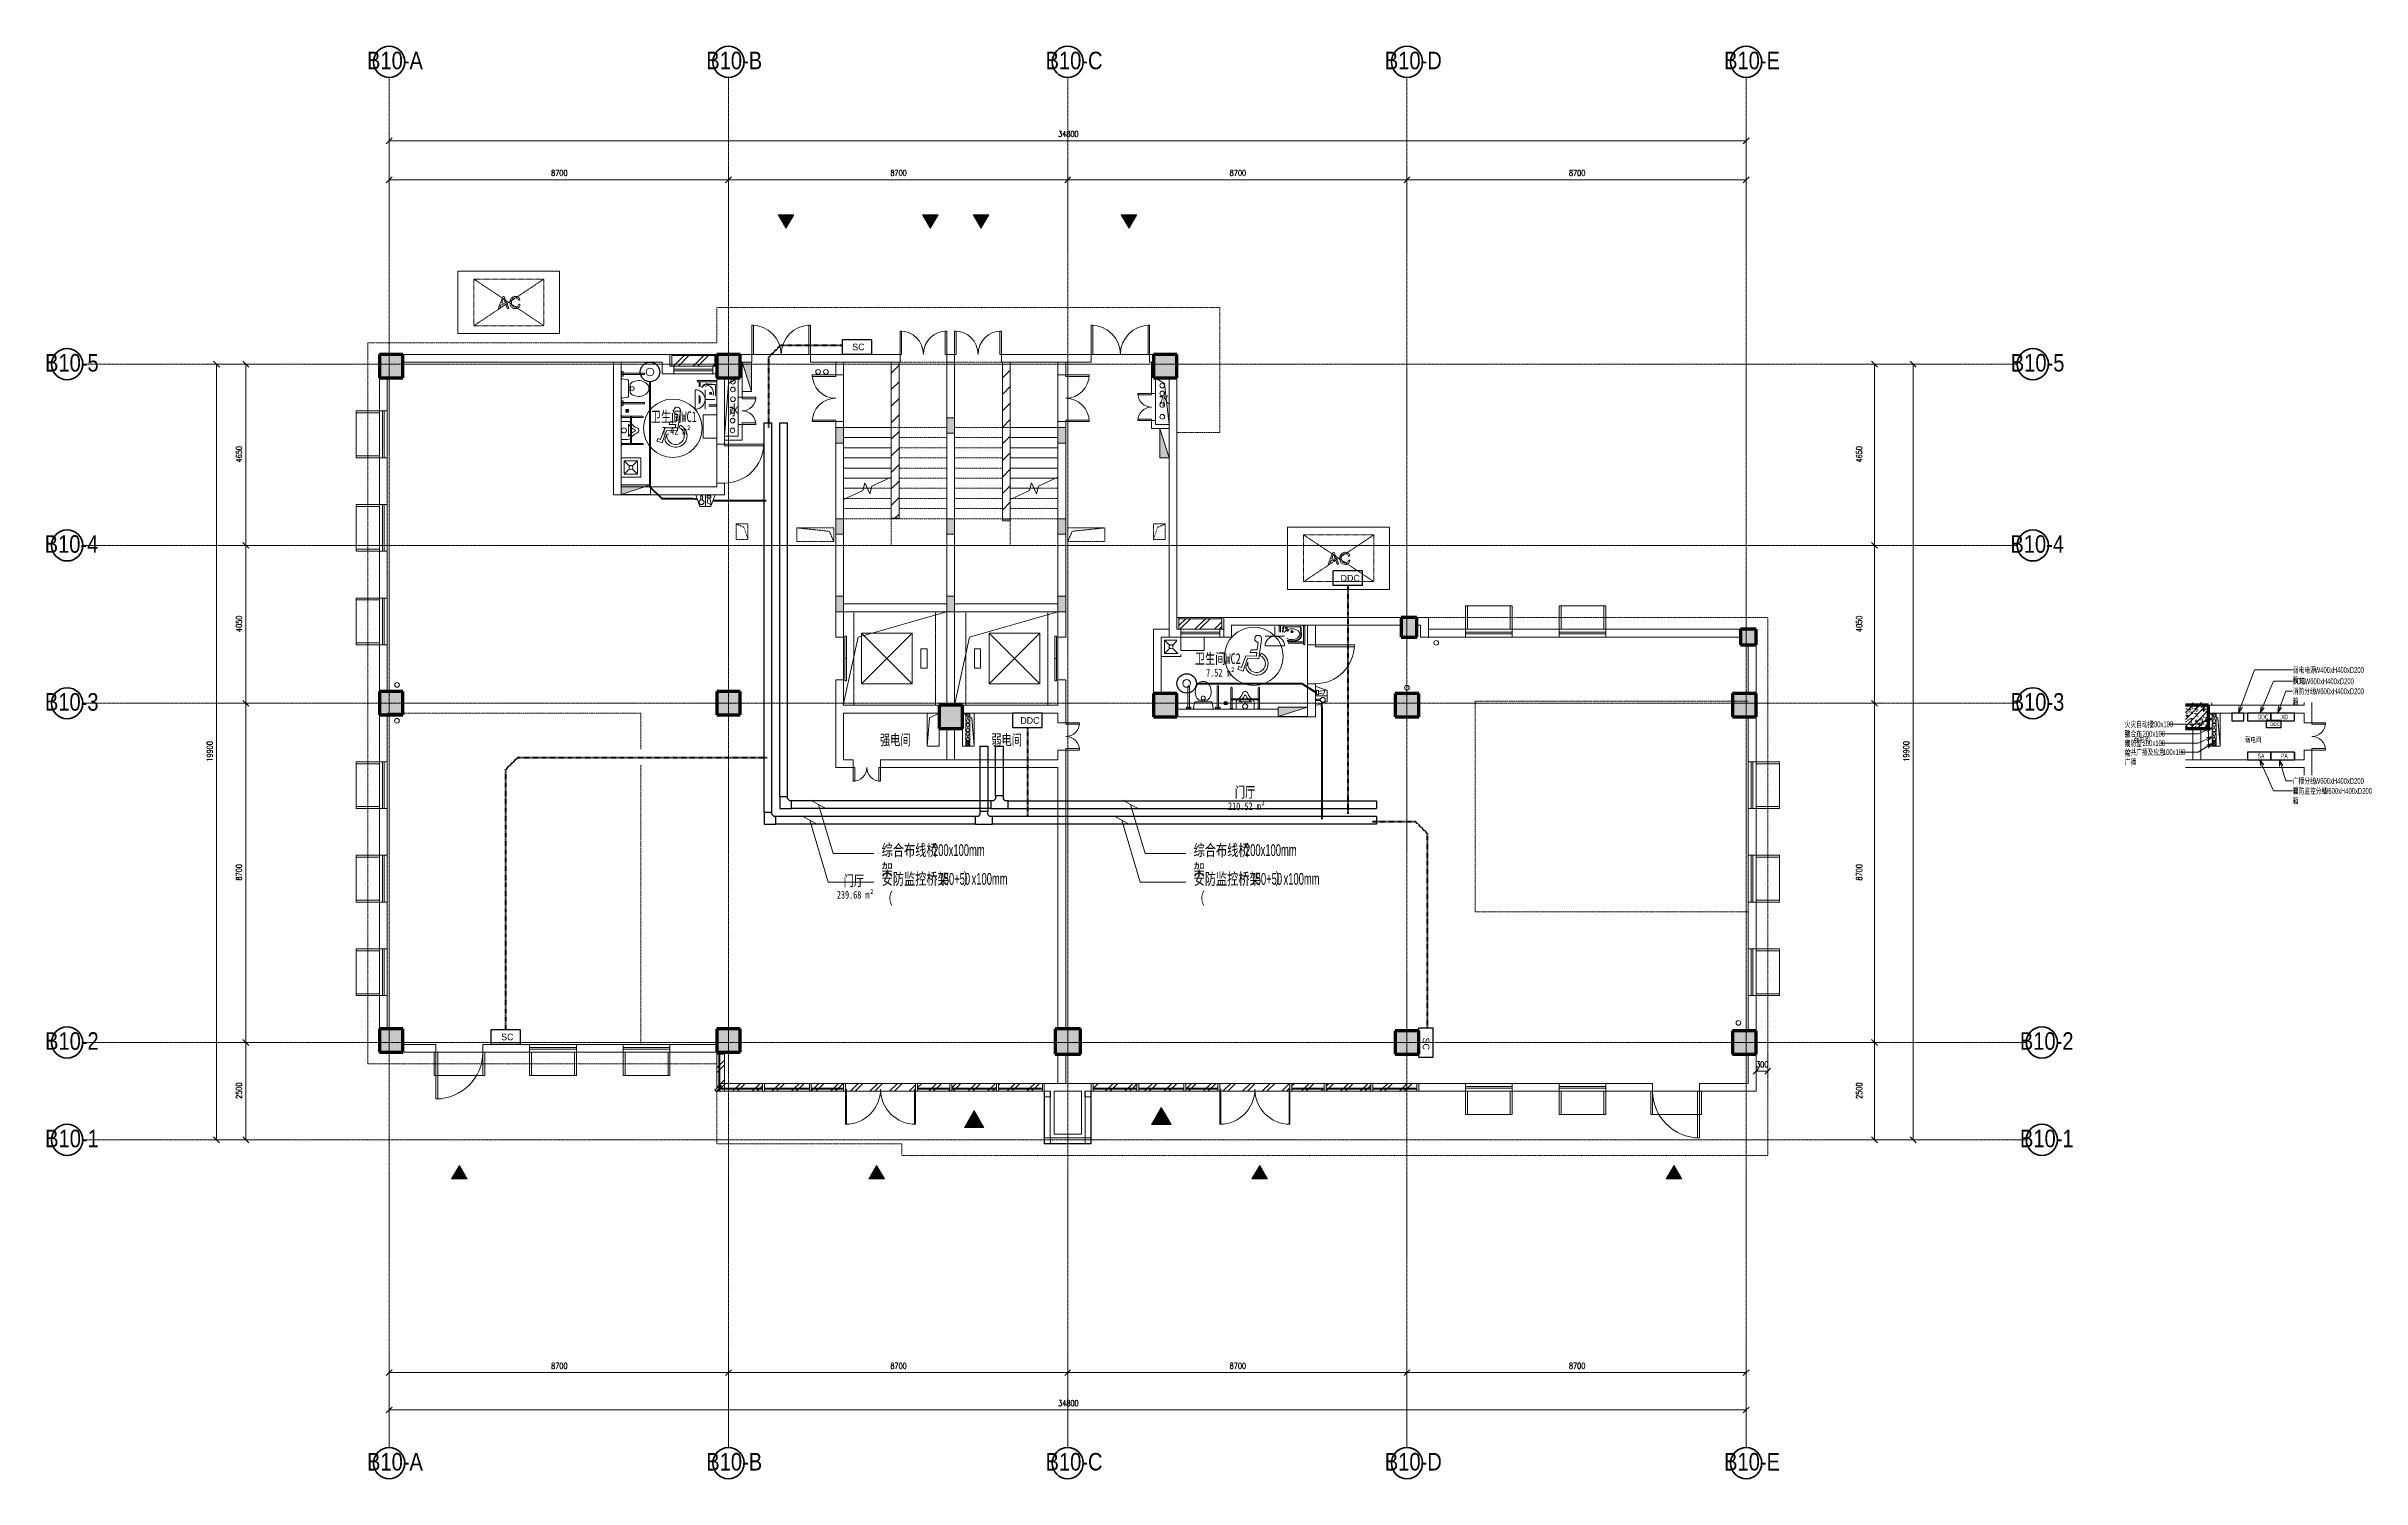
# Model space of a CAD drawing. Header units: millimetres. Extents: x 147808 to 207182, y -28592 to 8154.
import ezdxf

# ---------------------------------------------------------------- set-up
doc = ezdxf.new("R2010")
doc.units = ezdxf.units.MM
for name, pattern in [('Dash', [6.35, 3.175, -3.175]), ('Dash_2_', [6.35, 3.175, -3.175]), ('TJ Dash', [1.6, 1, -0.6]), ('TJ Dash 2x', [3, 2, -1]), ('划线', [6.35, 3.175, -3.175]), ('架空线', [3.97, 2.38, -1.59]), ('轴网线', [22.24, 12.7, -3.18, 3.18, -3.18])]:
    doc.linetypes.add(name, pattern=pattern)
for name, color, linetype, lineweight in [('A-____-____-DIMS', 7, 'Continuous', 5), ('A-____-____-DIMS-100', 7, 'Continuous', 5), ('A-____-NOTE-TEXT', 7, 'Continuous', 5), ('A-AREA-____-IDEN', 7, 'Continuous', 5), ('A-DETL-____-OTLN', 7, 'Continuous', 5), ('A-DETL-GENF-OTLN', 7, 'Continuous', 5), ('A-GENM-____-OTLN', 7, 'Continuous', 5), ('A-GLAZ-CURT-MCUT', 7, 'Continuous', 5), ('A-GLAZ-CURT-OTLN', 7, 'Continuous', 5), ('A-GLAZ-CWMG-MCUT', 7, 'Continuous', 13), ('A-GLAZ-CWMG-OTLN', 7, 'Continuous', 5), ('A-WALL-____-MCUT', 7, 'Continuous', 13), ('A-WALL-____-OTLN', 7, 'Continuous', 13), ('A-WALL-____-PATT', 7, 'Continuous', 13), ('E-CABL-TRAY-OTLN', 7, 'Continuous', 35), ('E-ELEC-FIXT-OTLN', 7, 'Continuous', 5), ('E-WIRE-____-OTLN', 7, 'Continuous', 25), ('G-____-____-TEXT', 7, 'Continuous', 5), ('M-EQPM-____-HDLN', 7, '划线', 5), ('P-SANR-FIXT-OTLN', 7, 'Continuous', 5), ('Q-SPCQ-____-OTLN', 7, 'Continuous', 5), ('S-GRID-____-IDEN', 7, 'Continuous', 5), ('S-GRID-____-OTLN', 7, 'Continuous', 5), ('S-STRS-____-MBND', 7, 'Continuous', 5), ('S-STRS-____-OTLN', 7, 'Continuous', 5)]:
    doc.layers.add(name, color=color, linetype=linetype, lineweight=lineweight)
for name, color, linetype, lineweight, true_color in [('A-DOOR-____-MCUT', 7, 'Continuous', 13, 0x00007f), ('A-DOOR-____-OTLN', 5, 'Continuous', 13, 0x0000ff), ('A-FLOR-____-OTLN', 7, 'Continuous', 13, 0x007f00), ('A-GLAZ-____-MCUT', 7, 'Continuous', 13, 0x007f00), ('A-GLAZ-____-OTLN', 7, 'Continuous', 13, 0x00007f)]:
    doc.layers.add(name, color=color, linetype=linetype, lineweight=lineweight, true_color=true_color)
doc.styles.add('RomanD', font='romand__.ttf', dxfattribs={"width": 0.7, "height": 150})
doc.styles.add('TJ_FangSong', font='', dxfattribs={"height": 170})
doc.styles.add('TJ_FangSong_1', font='', dxfattribs={"height": 85})
doc.styles.add('TJ_FangSong_Narrow', font='', dxfattribs={"height": 450})
doc.styles.add('TJ_FangSong_Narrow_1', font='', dxfattribs={"width": 0.7, "height": 300})
doc.styles.add('TJ_FangSong_Narrow_2', font='', dxfattribs={"width": 0.7, "height": 125})
doc.styles.add('TJ_FangSong_Narrow_3', font='', dxfattribs={"width": 0.7, "height": 150})
doc.styles.add('仿宋', font='', dxfattribs={"width": 0.7, "height": 200})
doc.styles.add('仿宋_1', font='', dxfattribs={"width": 0.7, "height": 275})
doc.styles.add('仿宋_2', font='', dxfattribs={"width": 0.7, "height": 137.5})
doc.styles.get('TJ_FangSong').set_extended_font_data('TJ_FangSong')
doc.styles.get('TJ_FangSong_1').set_extended_font_data('TJ_FangSong')
doc.styles.get('TJ_FangSong_Narrow').set_extended_font_data('TJ_FangSong_Narrow')
doc.styles.get('TJ_FangSong_Narrow_1').set_extended_font_data('TJ_FangSong_Narrow')
doc.styles.get('TJ_FangSong_Narrow_2').set_extended_font_data('TJ_FangSong_Narrow')
doc.styles.get('TJ_FangSong_Narrow_3').set_extended_font_data('TJ_FangSong_Narrow')
doc.styles.get('仿宋').set_extended_font_data('FangSong')
doc.styles.get('仿宋_1').set_extended_font_data('FangSong')
doc.styles.get('仿宋_2').set_extended_font_data('FangSong')
doc.dimstyles.new('对角线_-_1_5mm_RomanD_1_20', dxfattribs={"dimscale": 304.8, "dimtxt": 150.53621, "dimasz": 0.492126, "dimexe": 0.656168, "dimexo": 0.0625, "dimgap": 0.164042, "dimtad": 1, "dimdec": 0, "dimzin": 0, "dimdsep": 46, "dimtxsty": 'RomanD', "dimblk1": 'OBLIQUE', "dimblk2": 'OBLIQUE', "dimsah": 1, "dimcen": 0.09, "dimazin": 0, "dimtfac": 1, "dimtdec": 4, "dimtix": 1, "dimtmove": 2, "dimatfit": 3, "dimfxl": 1.64042, "dimfxlon": 1, "dimtvp": 1, "dimtolj": 1, "dimtzin": 0, "dimarcsym": 2})
doc.dimstyles.new('对角线_-_1_5mm_RomanD_1_20_1', dxfattribs={"dimscale": 304.8, "dimtxt": 150.53621, "dimasz": 0.492126, "dimexe": 0.656168, "dimexo": 0.0625, "dimgap": 0.164042, "dimtad": 1, "dimdec": 0, "dimzin": 0, "dimdsep": 46, "dimtxsty": 'RomanD', "dimblk1": 'OBLIQUE', "dimblk2": 'OBLIQUE', "dimsah": 1, "dimcen": 0.09, "dimazin": 0, "dimtfac": 1, "dimtdec": 4, "dimtix": 1, "dimtmove": 0, "dimatfit": 3, "dimfxl": 1.64042, "dimfxlon": 1, "dimtvp": 1, "dimtolj": 1, "dimtzin": 0, "dimarcsym": 2})
pattern_1 = [(45, (0, 0), (-212.13203, 212.13203), [])]
pattern_2 = [(45, (0, 0), (-251.4472, 251.4472), []), (45, (0, 381), (-251.4472, 251.4472), [])]

# ---------------------------------------------------------------- blocks, each defined once
blk = doc.blocks.new('TJ单扇平开门 - M1023-2001523-ELV_1F')
at = {"layer": 'A-DOOR-____-MCUT', "color": 251, "lineweight": 5, "true_color": 0x515151}
for p, q in [((450, -100), (500, -100)), ((450, -1100), (450, -100)), ((500, -100), (500, -1100)), ((500, -1100), (450, -1100))]:
    blk.add_line(p, q, dxfattribs=at)
at = {"layer": 'A-DOOR-____-MCUT', "color": 173, "lineweight": 5, "true_color": 0x5151be}
blk.add_arc((500, -100), 1000, 180, 270, dxfattribs=at)
blk = doc.blocks.new('TJ双扇平开门 - M1523-1543865-ELV_1F')
at = {"layer": 'A-DOOR-____-MCUT', "color": 251, "lineweight": 5, "true_color": 0x515151}
for p, q in [((-750, 100), (-750, 850)), ((-750, 850), (-710, 850)), ((-710, 850), (-710, 100)), ((750, 850), (710, 850)), ((710, 850), (710, 100)), ((750, 100), (750, 850)), ((-710, 100), (-750, 100)), ((710, 100), (750, 100))]:
    blk.add_line(p, q, dxfattribs=at)
at = {"layer": 'A-DOOR-____-MCUT', "color": 173, "lineweight": 5, "true_color": 0x5151be}
for centre, start, end in [((-750, 100), 0, 90), ((750, 100), 90, 180)]:
    blk.add_arc(centre, 750, start, end, dxfattribs=at)
blk = doc.blocks.new('双层单列 - 双层单列-2855370-ELV_1F')
at = {"layer": 'A-GLAZ-____-MCUT', "color": 251, "lineweight": 5, "true_color": 0x515151}
for p, q in [((-600, -700), (-600, -100)), ((-550, -100), (-550, -700)), ((550, -700), (550, -100)), ((600, -100), (600, -700)), ((-550, -700), (-600, -700)), ((600, -700), (550, -700))]:
    blk.add_line(p, q, dxfattribs=at)
at = {"layer": 'A-GLAZ-____-OTLN', "color": 251, "lineweight": 5, "true_color": 0x515151}
for p, q in [((-600, 100), (600, 100)), ((-600, -100), (-600, 100)), ((-600, 20), (600, 20)), ((600, 100), (600, -100)), ((-600, -20), (600, -20)), ((-600, -100), (600, -100)), ((550, -700), (-550, -700))]:
    blk.add_line(p, q, dxfattribs=at)
blk = doc.blocks.new('双层单列 - 双层单列-2855371-ELV_1F')
at = {"layer": 'A-GLAZ-____-MCUT', "color": 251, "lineweight": 5, "true_color": 0x515151}
for p, q in [((-550, 700), (-600, 700)), ((-600, 700), (-600, 100)), ((-550, 100), (-550, 700)), ((550, 700), (550, 100)), ((600, 700), (550, 700)), ((600, 100), (600, 700))]:
    blk.add_line(p, q, dxfattribs=at)
at = {"layer": 'A-GLAZ-____-OTLN', "color": 251, "lineweight": 5, "true_color": 0x515151}
for p, q in [((550, 700), (-550, 700)), ((-600, 100), (600, 100)), ((-600, 100), (-600, -100)), ((-600, 20), (600, 20)), ((600, -100), (600, 100)), ((-600, -20), (600, -20)), ((-600, -100), (600, -100))]:
    blk.add_line(p, q, dxfattribs=at)
blk = doc.blocks.new('TJ双扇平开门 - M1222-1543866-ELV_1F')
at = {"layer": 'A-DOOR-____-MCUT', "color": 251, "lineweight": 5, "true_color": 0x515151}
for p, q in [((-600, 100), (-600, 700)), ((-600, 700), (-560, 700)), ((-560, 700), (-560, 100)), ((600, 700), (560, 700)), ((560, 700), (560, 100)), ((600, 100), (600, 700)), ((-560, 100), (-600, 100)), ((560, 100), (600, 100))]:
    blk.add_line(p, q, dxfattribs=at)
at = {"layer": 'A-DOOR-____-MCUT', "color": 173, "lineweight": 5, "true_color": 0x5151be}
for centre, start, end in [((-600, 100), 0, 90), ((600, 100), 90, 180)]:
    blk.add_arc(centre, 600, start, end, dxfattribs=at)
blk = doc.blocks.new('TJ双扇平开门 - FMB1223-1973560-ELV_1F')
at = {"layer": 'A-DOOR-____-MCUT', "color": 251, "lineweight": 5, "true_color": 0x515151}
for p, q in [((-600, 100), (-600, 700)), ((-600, 700), (-560, 700)), ((-560, 700), (-560, 100)), ((600, 700), (560, 700)), ((560, 700), (560, 100)), ((600, 100), (600, 700)), ((-560, 100), (-600, 100)), ((560, 100), (600, 100))]:
    blk.add_line(p, q, dxfattribs=at)
at = {"layer": 'A-DOOR-____-MCUT', "color": 173, "lineweight": 5, "true_color": 0x5151be}
for centre, start, end in [((-600, 100), 0, 90), ((600, 100), 90, 180)]:
    blk.add_arc(centre, 600, start, end, dxfattribs=at)
blk = doc.blocks.new('系统嵌板 - TJ玻璃_30-2005038-ELV_1F')
at = {"layer": 'A-GLAZ-CURT-OTLN', "true_color": 0x515151}
h = blk.add_hatch(dxfattribs=at)
h.set_pattern_fill('FP_2', color=251, style=0, pattern_type=2)
h.set_pattern_definition([(270, (18175, 165000.01), (100, 6e-15), [])])
h.paths.add_polyline_path([(-475, -80), (475, -80), (475, -50), (-475, -50)], flags=0)
at = {"layer": 'A-GLAZ-CURT-MCUT', "color": 251, "true_color": 0x515151}
for p, q in [((475, -50), (-475, -50)), ((-475, -50), (-475, -80)), ((-475, -80), (475, -80)), ((475, -80), (475, -50))]:
    blk.add_line(p, q, dxfattribs=at)
blk = doc.blocks.new('矩形竖梃 - 50_200mm 长方形-1989790-ELV_1F')
at = {"layer": 'A-GLAZ-CWMG-OTLN', "true_color": 0x8b8b8b}
h = blk.add_hatch(dxfattribs=at)
h.set_pattern_fill('FP_3', color=252, style=0, pattern_type=2)
h.set_pattern_definition(pattern_2)
h.paths.add_polyline_path([(165080, -18650), (165200, -18650), (165200, -18600), (165080, -18600)], flags=0)
h.paths.add_polyline_path([(165050, -18650), (165050, -18596), (165000, -18646), (165000, -18650)], flags=0)
h.paths.add_polyline_path([(165000, -18575), (165050, -18525), (165050, -17700), (165000, -17700), (165000, -18487)], flags=0)
h.paths.add_polyline_path([(165200, -18570), (165200, -17700), (165080, -17700), (165080, -18495), (165088, -18487), (165124, -18522), (165080, -18566), (165080, -18570), (165124, -18570)], flags=0)
at = {"layer": 'A-GLAZ-CWMG-OTLN', "color": 251, "true_color": 0x515151}
for p, q in [((165000, -17700), (165000, -18575)), ((165200, -17700), (165200, -18570)), ((165000, -18646), (165000, -18650)), ((165050, -18650), (165000, -18650)), ((165200, -18650), (165080, -18650)), ((165200, -18600), (165200, -18650))]:
    blk.add_line(p, q, dxfattribs=at)
blk = doc.blocks.new('矩形竖梃 - 50_200mm 长方形-2005039-ELV_1F')
at = {"layer": 'A-GLAZ-CWMG-MCUT', "color": 251, "lineweight": 5, "true_color": 0x515151}
for p, q in [((-50, 200), (0, 200)), ((-50, 0), (-50, 200)), ((0, 0), (-50, 0))]:
    blk.add_line(p, q, dxfattribs=at)
blk = doc.blocks.new('系统嵌板 - TJ玻璃_30-2487520-ELV_1F')
at = {"layer": 'A-GLAZ-CURT-MCUT', "color": 251, "true_color": 0x515151}
for p, q in [((563, -50), (-563, -50)), ((-563, -50), (-563, -80)), ((-563, -80), (563, -80)), ((563, -80), (563, -50))]:
    blk.add_line(p, q, dxfattribs=at)
blk = doc.blocks.new('系统嵌板 - TJ玻璃_30-2487521-ELV_1F')
at = {"layer": 'A-GLAZ-CURT-MCUT', "color": 251, "true_color": 0x515151}
for p, q in [((575, -50), (-575, -50)), ((-575, -50), (-575, -80)), ((-575, -80), (575, -80)), ((575, -80), (575, -50))]:
    blk.add_line(p, q, dxfattribs=at)
blk = doc.blocks.new('系统嵌板 - TJ玻璃_30-2487522-ELV_1F')
at = {"layer": 'A-GLAZ-CURT-MCUT', "color": 251, "true_color": 0x515151}
for p, q in [((412.5, -50), (-412.5, -50)), ((-412.5, -50), (-412.5, -80)), ((-412.5, -80), (412.5, -80)), ((412.5, -80), (412.5, -50))]:
    blk.add_line(p, q, dxfattribs=at)
blk = doc.blocks.new('门嵌板_平开有框双扇 - 无横档-2487523-ELV_1F')
at = {"layer": 'A-DOOR-____-OTLN', "color": 251, "lineweight": 5, "true_color": 0x515151}
for p, q in [((-900, -850), (-900, 50)), ((-900, 50), (-875, 50)), ((-875, 50), (-875, -850)), ((875, 50), (875, -850)), ((900, 50), (875, 50)), ((900, -850), (900, 50)), ((-875, -850), (-900, -850)), ((875, -850), (900, -850))]:
    blk.add_line(p, q, dxfattribs=at)
for centre, start, end in [((-900, 50), 270.00032, 0), ((900, 50), 180, 269.99968)]:
    blk.add_arc(centre, 900, start, end, dxfattribs=at)
blk = doc.blocks.new('系统嵌板 - TJ玻璃_30-V1-ELV_1F')
at = {"layer": 'A-GLAZ-CURT-MCUT', "color": 251, "true_color": 0x515151}
for p, q in [((412.5, -50), (-412.5, -50)), ((-412.5, -50), (-412.5, -80)), ((-412.5, -80), (412.5, -80)), ((412.5, -80), (412.5, -50))]:
    blk.add_line(p, q, dxfattribs=at)
blk = doc.blocks.new('系统嵌板 - TJ玻璃_30-V2-ELV_1F')
at = {"layer": 'A-GLAZ-CURT-MCUT', "color": 251, "true_color": 0x515151}
for p, q in [((575, -50), (-575, -50)), ((-575, -50), (-575, -80)), ((-575, -80), (575, -80)), ((575, -80), (575, -50))]:
    blk.add_line(p, q, dxfattribs=at)
blk = doc.blocks.new('系统嵌板 - TJ玻璃_30-2487524-ELV_1F')
at = {"layer": 'A-GLAZ-CURT-MCUT', "color": 251, "true_color": 0x515151}
for p, q in [((552, -50), (-552, -50)), ((-552, -50), (-552, -80)), ((-552, -80), (552, -80)), ((552, -80), (552, -50))]:
    blk.add_line(p, q, dxfattribs=at)
blk = doc.blocks.new('矩形竖梃 - 50_200mm 长方形-1276677-ELV_1F')
at = {"layer": 'A-GLAZ-CWMG-OTLN', "true_color": 0x8b8b8b}
h = blk.add_hatch(dxfattribs=at)
h.set_pattern_fill('FP_4', color=252, style=0, pattern_type=2)
h.set_pattern_definition(pattern_2)
h.paths.add_polyline_path([(173350, -18650), (173350, -18600), (172225, -18600), (172225, -18650)], flags=0)
h.paths.add_polyline_path([(173350, -18570), (173350, -18450), (172225, -18450), (172225, -18570)], flags=0)
at = {"layer": 'A-GLAZ-CWMG-OTLN', "color": 251, "true_color": 0x515151}
for p, q in [((172225, -18450), (173350, -18450)), ((172225, -18650), (173350, -18650))]:
    blk.add_line(p, q, dxfattribs=at)
blk = doc.blocks.new('矩形竖梃 - 50_200mm 长方形-1276676-ELV_1F')
at = {"layer": 'A-GLAZ-CWMG-OTLN', "true_color": 0x8b8b8b}
h = blk.add_hatch(dxfattribs=at)
h.set_pattern_fill('FP_4', color=252, style=0, pattern_type=2)
h.set_pattern_definition(pattern_2)
h.paths.add_polyline_path([(172175, -18650), (172175, -18600), (171025, -18600), (171025, -18650)], flags=0)
h.paths.add_polyline_path([(172175, -18570), (172175, -18450), (171025, -18450), (171025, -18570)], flags=0)
at = {"layer": 'A-GLAZ-CWMG-OTLN', "color": 251, "true_color": 0x515151}
for p, q in [((171025, -18450), (172175, -18450)), ((171025, -18650), (172175, -18650))]:
    blk.add_line(p, q, dxfattribs=at)
blk = doc.blocks.new('矩形竖梃 - 50_200mm 长方形-1314451-ELV_1F')
at = {"layer": 'A-GLAZ-CWMG-OTLN', "true_color": 0x8b8b8b}
h = blk.add_hatch(dxfattribs=at)
h.set_pattern_fill('FP_4', color=252, style=0, pattern_type=2)
h.set_pattern_definition(pattern_2)
h.paths.add_polyline_path([(170150, -18650), (170975, -18650), (170975, -18600), (170150, -18600)], flags=0)
h.paths.add_polyline_path([(170975, -18570), (170975, -18450), (170150, -18450), (170150, -18570)], flags=0)
at = {"layer": 'A-GLAZ-CWMG-OTLN', "color": 251, "true_color": 0x515151}
for p, q in [((170150, -18450), (170975, -18450)), ((170150, -18650), (170975, -18650))]:
    blk.add_line(p, q, dxfattribs=at)
blk = doc.blocks.new('矩形竖梃 - 50_200mm 长方形-1314467-ELV_1F')
at = {"layer": 'A-GLAZ-CWMG-OTLN', "true_color": 0x8b8b8b}
h = blk.add_hatch(dxfattribs=at)
h.set_pattern_fill('FP_4', color=252, style=0, pattern_type=2)
h.set_pattern_definition(pattern_2)
h.paths.add_polyline_path([(170075, -18650), (170075, -18600), (170100, -18600), (170100, -18450), (168300, -18450), (168300, -18600), (168325, -18600), (168325, -18650)], flags=0)
at = {"layer": 'A-GLAZ-CWMG-OTLN', "color": 251, "true_color": 0x515151}
for p, q in [((168300, -18450), (170100, -18450)), ((168325, -18650), (170075, -18650))]:
    blk.add_line(p, q, dxfattribs=at)
blk = doc.blocks.new('矩形竖梃 - 50_200mm 长方形-V3-ELV_1F')
at = {"layer": 'A-GLAZ-CWMG-OTLN', "true_color": 0x8b8b8b}
h = blk.add_hatch(dxfattribs=at)
h.set_pattern_fill('FP_3', color=252, style=0, pattern_type=2)
h.set_pattern_definition(pattern_2)
h.paths.add_polyline_path([(167425, -18650), (168250, -18650), (168250, -18600), (167425, -18600)], flags=0)
h.paths.add_polyline_path([(168250, -18570), (168250, -18450), (167425, -18450), (167425, -18570)], flags=0)
at = {"layer": 'A-GLAZ-CWMG-OTLN', "color": 251, "true_color": 0x515151}
for p, q in [((167425, -18450), (168250, -18450)), ((167425, -18650), (168250, -18650))]:
    blk.add_line(p, q, dxfattribs=at)
blk = doc.blocks.new('矩形竖梃 - 50_200mm 长方形-V4-ELV_1F')
at = {"layer": 'A-GLAZ-CWMG-OTLN', "true_color": 0x8b8b8b}
h = blk.add_hatch(dxfattribs=at)
h.set_pattern_fill('FP_4', color=252, style=0, pattern_type=2)
h.set_pattern_definition(pattern_2)
h.paths.add_polyline_path([(166225, -18650), (167375, -18650), (167375, -18600), (166225, -18600)], flags=0)
h.paths.add_polyline_path([(167114, -18570), (167375, -18570), (167375, -18450), (166225, -18450), (166225, -18570)], flags=0)
at = {"layer": 'A-GLAZ-CWMG-OTLN', "color": 251, "true_color": 0x515151}
for p, q in [((166225, -18450), (167375, -18450)), ((166225, -18650), (167375, -18650))]:
    blk.add_line(p, q, dxfattribs=at)
blk = doc.blocks.new('矩形竖梃 - 50_200mm 长方形-2487518-ELV_1F')
at = {"layer": 'A-GLAZ-CWMG-OTLN', "true_color": 0x8b8b8b}
h = blk.add_hatch(dxfattribs=at)
h.set_pattern_fill('FP_4', color=252, style=0, pattern_type=2)
h.set_pattern_definition(pattern_2)
h.paths.add_polyline_path([(166175, -18650), (166175, -18600), (165080, -18600), (165080, -18650), (165124, -18650)], flags=0)
h.paths.add_polyline_path([(165080, -18570), (166175, -18570), (166175, -18450), (165080, -18450), (165080, -18495), (165088, -18487), (165124, -18522), (165080, -18566)], flags=0)
at = {"layer": 'A-GLAZ-CWMG-OTLN', "color": 251, "true_color": 0x515151}
for p, q in [((165080, -18450), (166175, -18450)), ((165080, -18650), (166175, -18650))]:
    blk.add_line(p, q, dxfattribs=at)
blk = doc.blocks.new('矩形竖梃 - 50_200mm 长方形-2487525-ELV_1F')
at = {"layer": 'A-GLAZ-CWMG-MCUT', "color": 251, "lineweight": 5, "true_color": 0x515151}
for p, q in [((0, 200), (-50, 200)), ((-50, 200), (-50, 0)), ((-50, 0), (0, 0)), ((0, 0), (0, 200))]:
    blk.add_line(p, q, dxfattribs=at)
blk = doc.blocks.new('矩形竖梃 - 50_200mm 长方形-2487519-ELV_1F')
at = {"layer": 'A-GLAZ-CWMG-MCUT', "color": 251, "lineweight": 5, "true_color": 0x515151}
for p, q in [((-25, 200), (25, 200)), ((-25, 0), (-25, 200)), ((25, 0), (-25, 0)), ((25, 200), (25, 0))]:
    blk.add_line(p, q, dxfattribs=at)
blk = doc.blocks.new('矩形竖梃 - 50_200mm 长方形-V5-ELV_1F')
at = {"layer": 'A-GLAZ-CWMG-MCUT', "color": 251, "lineweight": 5, "true_color": 0x515151}
for p, q in [((-25, 200), (25, 200)), ((-25, 0), (-25, 200)), ((25, 0), (-25, 0)), ((25, 200), (25, 50))]:
    blk.add_line(p, q, dxfattribs=at)
blk = doc.blocks.new('矩形竖梃 - 50_200mm 长方形-V6-ELV_1F')
at = {"layer": 'A-GLAZ-CWMG-MCUT', "color": 251, "lineweight": 5, "true_color": 0x515151}
for p, q in [((-25, 200), (25, 200)), ((-25, 50), (-25, 200)), ((25, 0), (-25, 0)), ((25, 200), (25, 0))]:
    blk.add_line(p, q, dxfattribs=at)
blk = doc.blocks.new('电梯门 - 1100mm_入口宽度-1329516-ELV_1F')
at = {"layer": 'Q-SPCQ-____-OTLN', "color": 251, "true_color": 0x515151}
for p, q in [((570, 180), (-570, 180)), ((-570, 180), (-570, 135)), ((-570, 135), (570, 135)), ((0, 135), (0, 180)), ((570, 135), (570, 180))]:
    blk.add_line(p, q, dxfattribs=at)
blk = doc.blocks.new('电梯门 - 1100mm_入口宽度-1547718-ELV_1F')
at = {"layer": 'Q-SPCQ-____-OTLN', "color": 251, "true_color": 0x515151}
for p, q in [((-570, -180), (-570, -135)), ((-570, -135), (570, -135)), ((570, -180), (-570, -180)), ((0, -135), (0, -180)), ((570, -135), (570, -180))]:
    blk.add_line(p, q, dxfattribs=at)
blk = doc.blocks.new('挂墙式小便器安全抓杆 - 标准-1341416-ELV_1F')
at = {"layer": 'Q-SPCQ-____-OTLN', "color": 251, "true_color": 0x515151}
for p, q in [((-380, 0), (-380, -20)), ((-380, 0), (-320, 0)), ((-320, 0), (-320, -20)), ((320, 0), (320, -20)), ((320, 0), (380, 0)), ((380, 0), (380, -20)), ((-380, -20), (-320, -20)), ((-365, -20), (-365, -550)), ((-350, -235), (350, -235)), ((350, -265), (-350, -265)), ((-335, -20), (-335, -235)), ((-335, -550), (-335, -265)), ((320, -20), (380, -20)), ((335, -235), (335, -20)), ((335, -550), (335, -265)), ((365, -20), (365, -550))]:
    blk.add_line(p, q, dxfattribs=at)
for centre, start, end in [((-350, -250), 90, 270), ((-350, -550), 180, 0), ((350, -550), 180, 0), ((350, -250), 270, 90)]:
    blk.add_arc(centre, 15, start, end, dxfattribs=at)
blk = doc.blocks.new('无障碍座便器配抓杆 1 - 标准-1342777-ELV_1F')
at = {"layer": 'Q-SPCQ-____-OTLN', "color": 251, "true_color": 0x515151}
for p, q in [((-317.5, 0), (-432.5, 0)), ((-432.5, 0), (-432.5, -54)), ((432.5, 0), (317.5, 0)), ((317.5, 0), (317.5, -54)), ((432.5, 0), (432.5, -54)), ((-317.5, -10), (-432.5, -10)), ((-432.5, -54), (-395, -54)), ((-395, -54), (-395, -10)), ((-355, -44), (-395, -44)), ((-395, -54), (-395, -580)), ((-355, -54), (-355, -10)), ((-355, -580), (-355, -54)), ((-355, -54), (-317.5, -54)), ((-317.5, -54), (-317.5, 0)), ((317.5, -10), (425, -10)), ((317.5, -54), (355, -54)), ((355, -54), (355, -10)), ((395, -44), (355, -44)), ((355, -54), (355, -580)), ((395, -54), (395, -10)), ((395, -580), (395, -54)), ((432.5, -54), (395, -54))]:
    blk.add_line(p, q, dxfattribs=at)
for centre in [(-375, -580), (375, -580)]:
    blk.add_arc(centre, 20, 180, 360, dxfattribs=at)
blk = doc.blocks.new('地漏 2D - 地漏 2D-1345155-ELV_1F')
at = {"layer": 'Q-SPCQ-____-OTLN', "color": 251, "true_color": 0x515151}
for p, q in [((-35, -35), (-35, 35)), ((-35, 35), (35, 35)), ((-35, 0), (35, 0)), ((0, 35), (0, -35)), ((35, 35), (35, -35)), ((35, -35), (-35, -35))]:
    blk.add_line(p, q, dxfattribs=at)
for radius in [25, 20]:
    blk.add_circle((0, 0), radius, dxfattribs=at)
blk = doc.blocks.new('TJ无障碍-标志 - 1500-874011-ELV_1F')
at = {"layer": 'A-GENM-____-OTLN', "color": 211, "true_color": 0xff51ff}
for p, q in [((-144, 72), (-171, 2)), ((-171, 2), (0, 0)), ((10, 70), (-144, 72)), ((0, 0), (-13, -88)), ((37, 269), (10, 70)), ((119, 348), (47, -159)), ((-464, -359), (-487, -423)), ((-350, -473), (-487, -423)), ((-390, -386), (-464, -359)), ((-285, -84), (-390, -386)), ((-239, -155), (-350, -473)), ((-13, -88), (-285, -84)), ((-284, -388), (-258, -320)), ((-258, -320), (-228, -243)), ((47, -159), (-239, -155)), ((96, -54), (87, -81)), ((109, -13), (96, -54))]:
    blk.add_line(p, q, dxfattribs=at)
blk.add_circle((-77, -96), 750, dxfattribs=at)
for centre, radius, start, end in [((32, 356), 87.6, 354.22611, 273.45716), ((-7, -285), 295, 200.38031, 66.73279), ((-7, -285), 225, 169.32254, 65.09989)]:
    blk.add_arc(centre, radius, start, end, dxfattribs=at)
blk = doc.blocks.new('系统嵌板 - TJ玻璃_30-2487542-ELV_1F')
at = {"layer": 'A-GLAZ-CURT-MCUT', "color": 251, "true_color": 0x515151}
for p, q in [((563, 80), (-563, 80)), ((-563, 80), (-563, 50)), ((-563, 50), (563, 50)), ((563, 50), (563, 80))]:
    blk.add_line(p, q, dxfattribs=at)
blk = doc.blocks.new('系统嵌板 - TJ玻璃_30-2487543-ELV_1F')
at = {"layer": 'A-GLAZ-CURT-MCUT', "color": 251, "true_color": 0x515151}
for p, q in [((575, 80), (-575, 80)), ((-575, 80), (-575, 50)), ((-575, 50), (575, 50)), ((575, 50), (575, 80))]:
    blk.add_line(p, q, dxfattribs=at)
blk = doc.blocks.new('系统嵌板 - TJ玻璃_30-2487544-ELV_1F')
at = {"layer": 'A-GLAZ-CURT-MCUT', "color": 251, "true_color": 0x515151}
for p, q in [((412.5, 80), (-412.5, 80)), ((-412.5, 80), (-412.5, 50)), ((-412.5, 50), (412.5, 50)), ((412.5, 50), (412.5, 80))]:
    blk.add_line(p, q, dxfattribs=at)
blk = doc.blocks.new('门嵌板_平开有框双扇 - 无横档-2487545-ELV_1F')
at = {"layer": 'A-DOOR-____-OTLN', "color": 251, "lineweight": 5, "true_color": 0x515151}
for p, q in [((-875, 850), (-900, 850)), ((-900, 850), (-900, -50)), ((-875, -50), (-875, 850)), ((875, -50), (875, 850)), ((875, 850), (900, 850)), ((900, 850), (900, -50)), ((-900, -50), (-875, -50)), ((900, -50), (875, -50))]:
    blk.add_line(p, q, dxfattribs=at)
for centre, start, end in [((-900, -50), 0, 89.99968), ((900, -50), 90.00032, 180)]:
    blk.add_arc(centre, 900, start, end, dxfattribs=at)
blk = doc.blocks.new('系统嵌板 - TJ玻璃_30-V7-ELV_1F')
at = {"layer": 'A-GLAZ-CURT-MCUT', "color": 251, "true_color": 0x515151}
for p, q in [((412.5, 80), (-412.5, 80)), ((-412.5, 80), (-412.5, 50)), ((-412.5, 50), (412.5, 50)), ((412.5, 50), (412.5, 80))]:
    blk.add_line(p, q, dxfattribs=at)
blk = doc.blocks.new('系统嵌板 - TJ玻璃_30-2487546-ELV_1F')
at = {"layer": 'A-GLAZ-CURT-MCUT', "color": 251, "true_color": 0x515151}
for p, q in [((575, 80), (-575, 80)), ((-575, 80), (-575, 50)), ((-575, 50), (575, 50)), ((575, 50), (575, 80))]:
    blk.add_line(p, q, dxfattribs=at)
blk = doc.blocks.new('系统嵌板 - TJ玻璃_30-2487547-ELV_1F')
at = {"layer": 'A-GLAZ-CURT-MCUT', "color": 251, "true_color": 0x515151}
for p, q in [((562, 80), (-562, 80)), ((-562, 80), (-562, 50)), ((-562, 50), (562, 50)), ((562, 50), (562, 80))]:
    blk.add_line(p, q, dxfattribs=at)
blk = doc.blocks.new('矩形竖梃 - 50_200mm 长方形-1377296-ELV_1F')
at = {"layer": 'A-GLAZ-CWMG-OTLN', "true_color": 0x8b8b8b}
h = blk.add_hatch(dxfattribs=at)
h.set_pattern_fill('FP_4', color=252, style=0, pattern_type=2)
h.set_pattern_definition(pattern_2)
h.paths.add_polyline_path([(174650, -18650), (175775, -18650), (175775, -18600), (174650, -18600)], flags=0)
h.paths.add_polyline_path([(174650, -18570), (175775, -18570), (175775, -18450), (174650, -18450)], flags=0)
at = {"layer": 'A-GLAZ-CWMG-OTLN', "color": 251, "true_color": 0x515151}
for p, q in [((175775, -18450), (174650, -18450)), ((175775, -18650), (174650, -18650))]:
    blk.add_line(p, q, dxfattribs=at)
blk = doc.blocks.new('矩形竖梃 - 50_200mm 长方形-1377297-ELV_1F')
at = {"layer": 'A-GLAZ-CWMG-OTLN', "true_color": 0x8b8b8b}
h = blk.add_hatch(dxfattribs=at)
h.set_pattern_fill('FP_4', color=252, style=0, pattern_type=2)
h.set_pattern_definition(pattern_2)
h.paths.add_polyline_path([(175825, -18650), (176975, -18650), (176975, -18600), (175825, -18600)], flags=0)
h.paths.add_polyline_path([(175825, -18570), (176975, -18570), (176975, -18450), (175825, -18450)], flags=0)
at = {"layer": 'A-GLAZ-CWMG-OTLN', "color": 251, "true_color": 0x515151}
for p, q in [((176975, -18450), (175825, -18450)), ((176975, -18650), (175825, -18650))]:
    blk.add_line(p, q, dxfattribs=at)
blk = doc.blocks.new('矩形竖梃 - 50_200mm 长方形-1377298-ELV_1F')
at = {"layer": 'A-GLAZ-CWMG-OTLN', "true_color": 0x8b8b8b}
h = blk.add_hatch(dxfattribs=at)
h.set_pattern_fill('FP_4', color=252, style=0, pattern_type=2)
h.set_pattern_definition(pattern_2)
h.paths.add_polyline_path([(177025, -18650), (177850, -18650), (177850, -18600), (177025, -18600)], flags=0)
h.paths.add_polyline_path([(177850, -18570), (177850, -18450), (177025, -18450), (177025, -18570)], flags=0)
at = {"layer": 'A-GLAZ-CWMG-OTLN', "color": 251, "true_color": 0x515151}
for p, q in [((177850, -18450), (177025, -18450)), ((177850, -18650), (177025, -18650))]:
    blk.add_line(p, q, dxfattribs=at)
blk = doc.blocks.new('矩形竖梃 - 50_200mm 长方形-1377299-ELV_1F')
at = {"layer": 'A-GLAZ-CWMG-OTLN', "true_color": 0x8b8b8b}
h = blk.add_hatch(dxfattribs=at)
h.set_pattern_fill('FP_4', color=252, style=0, pattern_type=2)
h.set_pattern_definition(pattern_2)
h.paths.add_polyline_path([(177925, -18650), (179675, -18650), (179675, -18600), (179700, -18600), (179700, -18450), (177900, -18450), (177900, -18600), (177925, -18600)], flags=0)
at = {"layer": 'A-GLAZ-CWMG-OTLN', "color": 251, "true_color": 0x515151}
for p, q in [((179700, -18450), (177900, -18450)), ((179675, -18650), (177925, -18650))]:
    blk.add_line(p, q, dxfattribs=at)
blk = doc.blocks.new('矩形竖梃 - 50_200mm 长方形-V8-ELV_1F')
at = {"layer": 'A-GLAZ-CWMG-OTLN', "true_color": 0x8b8b8b}
h = blk.add_hatch(dxfattribs=at)
h.set_pattern_fill('FP_4', color=252, style=0, pattern_type=2)
h.set_pattern_definition(pattern_2)
h.paths.add_polyline_path([(179750, -18650), (180575, -18650), (180575, -18600), (179750, -18600)], flags=0)
h.paths.add_polyline_path([(180470, -18570), (180575, -18570), (180575, -18450), (179750, -18450), (179750, -18570)], flags=0)
at = {"layer": 'A-GLAZ-CWMG-OTLN', "color": 251, "true_color": 0x515151}
for p, q in [((180575, -18450), (179750, -18450)), ((180575, -18650), (179750, -18650))]:
    blk.add_line(p, q, dxfattribs=at)
blk = doc.blocks.new('矩形竖梃 - 50_200mm 长方形-V9-ELV_1F')
at = {"layer": 'A-GLAZ-CWMG-OTLN', "true_color": 0x8b8b8b}
h = blk.add_hatch(dxfattribs=at)
h.set_pattern_fill('FP_4', color=252, style=0, pattern_type=2)
h.set_pattern_definition(pattern_2)
h.paths.add_polyline_path([(180625, -18650), (181775, -18650), (181775, -18600), (180625, -18600)], flags=0)
h.paths.add_polyline_path([(180625, -18570), (181775, -18570), (181775, -18450), (180625, -18450)], flags=0)
at = {"layer": 'A-GLAZ-CWMG-OTLN', "color": 251, "true_color": 0x515151}
for p, q in [((181775, -18450), (180625, -18450)), ((181775, -18650), (180625, -18650))]:
    blk.add_line(p, q, dxfattribs=at)
blk = doc.blocks.new('矩形竖梃 - 50_200mm 长方形-V10-ELV_1F')
at = {"layer": 'A-GLAZ-CWMG-OTLN', "true_color": 0x8b8b8b}
h = blk.add_hatch(dxfattribs=at)
h.set_pattern_fill('FP_4', color=252, style=0, pattern_type=2)
h.set_pattern_definition(pattern_2)
h.paths.add_polyline_path([(181825, -18650), (182950, -18650), (182950, -18600), (181825, -18600)], flags=0)
h.paths.add_polyline_path([(182950, -18570), (182950, -18450), (181825, -18450), (181825, -18570)], flags=0)
at = {"layer": 'A-GLAZ-CWMG-OTLN', "color": 251, "true_color": 0x515151}
for p, q in [((182950, -18450), (181825, -18450)), ((182950, -18650), (181825, -18650))]:
    blk.add_line(p, q, dxfattribs=at)
blk = doc.blocks.new('矩形竖梃 - 50_200mm 长方形-2487548-ELV_1F')
at = {"layer": 'A-GLAZ-CWMG-MCUT', "color": 251, "lineweight": 5, "true_color": 0x515151}
for p, q in [((-50, 0), (0, 0)), ((-50, -200), (-50, 0)), ((0, 0), (0, -200)), ((0, -200), (-50, -200))]:
    blk.add_line(p, q, dxfattribs=at)
blk = doc.blocks.new('矩形竖梃 - 50_200mm 长方形-2487549-ELV_1F')
at = {"layer": 'A-GLAZ-CWMG-MCUT', "color": 251, "lineweight": 5, "true_color": 0x515151}
for p, q in [((0, 0), (-50, 0)), ((-50, 0), (-50, -200)), ((0, -200), (0, 0)), ((-50, -200), (0, -200))]:
    blk.add_line(p, q, dxfattribs=at)
blk = doc.blocks.new('矩形竖梃 - 50_200mm 长方形-2487541-ELV_1F')
at = {"layer": 'A-GLAZ-CWMG-MCUT', "color": 251, "lineweight": 5, "true_color": 0x515151}
for p, q in [((-25, 0), (25, 0)), ((-25, -200), (-25, 0)), ((25, 0), (25, -200)), ((25, -200), (-25, -200))]:
    blk.add_line(p, q, dxfattribs=at)
blk = doc.blocks.new('矩形竖梃 - 50_200mm 长方形-V11-ELV_1F')
at = {"layer": 'A-GLAZ-CWMG-MCUT', "color": 251, "lineweight": 5, "true_color": 0x515151}
for p, q in [((-25, 0), (25, 0)), ((-25, -200), (-25, 0)), ((25, -200), (-25, -200)), ((25, -50), (25, -200))]:
    blk.add_line(p, q, dxfattribs=at)
blk = doc.blocks.new('矩形竖梃 - 50_200mm 长方形-V12-ELV_1F')
at = {"layer": 'A-GLAZ-CWMG-MCUT', "color": 251, "lineweight": 5, "true_color": 0x515151}
for p, q in [((-25, 0), (25, 0)), ((25, 0), (25, -200)), ((-25, -200), (-25, -50)), ((25, -200), (-25, -200))]:
    blk.add_line(p, q, dxfattribs=at)
blk = doc.blocks.new('TJ双扇平开门 - FMA0723-2632768-ELV_1F')
at = {"layer": 'A-DOOR-____-MCUT', "color": 251, "lineweight": 5, "true_color": 0x515151}
for p, q in [((-310, -100), (-350, -100)), ((-350, -100), (-350, -450)), ((-350, -450), (-310, -450)), ((-310, -450), (-310, -100)), ((310, -100), (350, -100)), ((310, -450), (310, -100)), ((350, -450), (310, -450)), ((350, -100), (350, -450))]:
    blk.add_line(p, q, dxfattribs=at)
at = {"layer": 'A-DOOR-____-MCUT', "color": 173, "lineweight": 5, "true_color": 0x5151be}
for centre, start, end in [((-350, -100), 270, 360), ((350, -100), 180, 270)]:
    blk.add_arc(centre, 350, start, end, dxfattribs=at)
blk = doc.blocks.new('TJ双扇平开门 - FMA0723-2632723-ELV_1F')
at = {"layer": 'A-DOOR-____-MCUT', "color": 251, "lineweight": 5, "true_color": 0x515151}
for p, q in [((-350, 100), (-350, 450)), ((-350, 450), (-310, 450)), ((-310, 100), (-350, 100)), ((-310, 450), (-310, 100)), ((350, 450), (310, 450)), ((310, 450), (310, 100)), ((310, 100), (350, 100)), ((350, 100), (350, 450))]:
    blk.add_line(p, q, dxfattribs=at)
at = {"layer": 'A-DOOR-____-MCUT', "color": 173, "lineweight": 5, "true_color": 0x5151be}
for centre, start, end in [((-350, 100), 0, 90), ((350, 100), 90, 180)]:
    blk.add_arc(centre, 350, start, end, dxfattribs=at)
blk = doc.blocks.new('TJ单扇平开门-带窗框 - M1230-2749872-ELV_1F')
at = {"layer": 'A-DOOR-____-MCUT', "color": 251, "lineweight": 5, "true_color": 0x515151}
for p, q in [((600, 1300), (550, 1300)), ((550, 1300), (550, 100)), ((600, 100), (600, 1300)), ((550, 100), (600, 100))]:
    blk.add_line(p, q, dxfattribs=at)
at = {"layer": 'A-DOOR-____-MCUT', "color": 173, "lineweight": 5, "true_color": 0x5151be}
blk.add_arc((600, 100), 1200, 90, 180, dxfattribs=at)
at = {"layer": 'A-DOOR-____-OTLN', "color": 251, "lineweight": 5, "true_color": 0x515151}
for p, q in [((-650, 700), (-600, 700)), ((-650, 100), (-650, 700)), ((-600, 700), (600, 700)), ((-600, 700), (-600, 100)), ((600, 700), (600, 100)), ((650, 700), (600, 700)), ((650, 100), (650, 700))]:
    blk.add_line(p, q, dxfattribs=at)
blk = doc.blocks.new('TJ单扇平开门-带窗框 - M1230-2749873-ELV_1F')
at = {"layer": 'A-DOOR-____-MCUT', "color": 251, "lineweight": 5, "true_color": 0x515151}
for p, q in [((550, -100), (600, -100)), ((550, -1300), (550, -100)), ((600, -100), (600, -1300)), ((600, -1300), (550, -1300))]:
    blk.add_line(p, q, dxfattribs=at)
at = {"layer": 'A-DOOR-____-MCUT', "color": 173, "lineweight": 5, "true_color": 0x5151be}
blk.add_arc((600, -100), 1200, 180, 270, dxfattribs=at)
at = {"layer": 'A-DOOR-____-OTLN', "color": 251, "lineweight": 5, "true_color": 0x515151}
for p, q in [((-650, -100), (-650, -700)), ((-600, -700), (-600, -100)), ((600, -700), (600, -100)), ((650, -100), (650, -700)), ((-650, -700), (-600, -700)), ((-600, -700), (600, -700)), ((650, -700), (600, -700))]:
    blk.add_line(p, q, dxfattribs=at)
blk = doc.blocks.new('左右推拉窗 - C1015-1399711-ELV_1F')
at = {"layer": 'A-GLAZ-____-OTLN', "color": 251, "lineweight": 5, "true_color": 0x515151}
for p, q in [((-490, -167), (-490, 33)), ((-490, 33), (510, 33)), ((510, 33), (510, -167)), ((-490, -47), (510, -47)), ((510, -87), (-490, -87)), ((510, -167), (-490, -167))]:
    blk.add_line(p, q, dxfattribs=at)
blk = doc.blocks.new('矩形竖梃 - 50_300mm 长方形-1954927-ELV_1F')
at = {"layer": 'A-GLAZ-CWMG-OTLN', "true_color": 0x8b8b8b}
h = blk.add_hatch(dxfattribs=at)
h.set_pattern_fill('FP_4', color=252, style=0, pattern_type=2)
h.set_pattern_definition(pattern_2)
h.paths.add_polyline_path([(164610, -50), (164950, -50), (164950, 220), (163850, 220), (163850, -50), (163900, -50)], flags=0)
at = {"layer": 'A-GLAZ-CWMG-OTLN', "color": 251, "true_color": 0x515151}
for p, q in [((163900, -50), (163850, -50)), ((164950, -50), (164900, -50))]:
    blk.add_line(p, q, dxfattribs=at)
blk = doc.blocks.new('矩形竖梃 - 50_300mm 长方形-V13-ELV_1F')
at = {"layer": 'A-GLAZ-CWMG-MCUT', "color": 251, "lineweight": 5, "true_color": 0x515151}
for p, q in [((-50, 300), (0, 300)), ((-50, 0), (-50, 300)), ((0, 0), (-50, 0))]:
    blk.add_line(p, q, dxfattribs=at)
blk = doc.blocks.new('矩形竖梃 - 50_300mm 长方形-V14-ELV_1F')
at = {"layer": 'A-GLAZ-CWMG-MCUT', "color": 251, "lineweight": 5, "true_color": 0x515151}
for p, q in [((0, 300), (-50, 300)), ((-50, 300), (-50, 0)), ((-50, 0), (0, 0)), ((0, 0), (0, 300))]:
    blk.add_line(p, q, dxfattribs=at)
blk = doc.blocks.new('矩形竖梃 - 30mm 正方形-1943085-ELV_1F')
at = {"layer": 'A-GLAZ-CWMG-OTLN', "color": 251, "true_color": 0x515151}
for p, q in [((163850, 250), (164950, 250)), ((164950, 220), (163850, 220))]:
    blk.add_line(p, q, dxfattribs=at)
blk = doc.blocks.new('TJ客梯 - 1300_1300 TYP2-2462570-ELV_1F')
at = {"layer": 'Q-SPCQ-____-OTLN', "color": 13, "linetype": 'TJ Dash', "true_color": 0xff5151}
for p, q in [((1200, 1050), (-1200, 1050)), ((-1200, -1050), (-1200, 1050)), ((1200, 1050), (-1200, 1050)), ((1200, 1050), (1200, -1050)), ((1200, 1050), (1200, -1050)), ((1200, -1050), (-1200, -1050)), ((1200, -1050), (-1200, -1050))]:
    blk.add_line(p, q, dxfattribs=at)
at = {"layer": 'Q-SPCQ-____-OTLN', "color": 131, "true_color": 0x51ffff}
for p, q in [((-650, 850), (650, -450)), ((650, 850), (-650, -450)), ((-650, -450), (-650, 850)), ((-650, 850), (650, 850)), ((650, 850), (650, -450)), ((650, -450), (-650, -450)), ((-250, -830), (-250, -670)), ((-250, -670), (250, -670)), ((250, -830), (-250, -830)), ((250, -670), (250, -830))]:
    blk.add_line(p, q, dxfattribs=at)
blk = doc.blocks.new('TJ双扇平开门 - FMC0723-2632022-ELV_1F')
at = {"layer": 'A-DOOR-____-MCUT', "color": 251, "lineweight": 5, "true_color": 0x515151}
for p, q in [((-350, 50), (-350, 400)), ((-350, 400), (-310, 400)), ((-310, 50), (-350, 50)), ((-310, 400), (-310, 50)), ((350, 400), (310, 400)), ((310, 400), (310, 50)), ((310, 50), (350, 50)), ((350, 50), (350, 400))]:
    blk.add_line(p, q, dxfattribs=at)
at = {"layer": 'A-DOOR-____-MCUT', "color": 173, "lineweight": 5, "true_color": 0x5151be}
for centre, start, end in [((-350, 50), 0, 90), ((350, 50), 90, 180)]:
    blk.add_arc(centre, 350, start, end, dxfattribs=at)
blk = doc.blocks.new('消火栓明装 - 消火栓明装-1641868-ELV_1F')
at = {"layer": 'A-DETL-GENF-OTLN', "true_color": 0x888888}
blk.add_hatch(color=252, dxfattribs=at).paths.add_polyline_path([(-375, -240), (375, 0), (-375, 0)], flags=0)
at = {"layer": 'A-DETL-GENF-OTLN', "color": 251, "true_color": 0x515151}
for p, q in [((375, 0), (-375, -240)), ((-375, -240), (375, 0)), ((375, 0), (-375, 0)), ((-375, 0), (-375, -240)), ((375, -240), (375, 0)), ((-375, -240), (375, -240))]:
    blk.add_line(p, q, dxfattribs=at)
blk = doc.blocks.new('消火栓明装 - 消火栓明装-V15-ELV_1F')
at = {"layer": 'A-DETL-GENF-OTLN', "true_color": 0x888888}
blk.add_hatch(color=252, dxfattribs=at).paths.add_polyline_path([(-375, -240), (375, 0), (-375, 0), (-375, -50)], flags=0)
at = {"layer": 'A-DETL-GENF-OTLN', "color": 251, "true_color": 0x515151}
for p, q in [((375, 0), (-375, 0)), ((-375, 0), (-375, -50)), ((375, 0), (218.75, -50)), ((218.75, -50), (375, 0)), ((375, -50), (375, 0)), ((218.75, -50), (-375, -240)), ((-375, -240), (218.75, -50)), ((-375, -50), (-375, -240)), ((-375, -240), (375, -240)), ((375, -240), (375, -50))]:
    blk.add_line(p, q, dxfattribs=at)
blk = doc.blocks.new('TJ客梯 - 1300_1300 TYP2-2462550-ELV_1F')
at = {"layer": 'Q-SPCQ-____-OTLN', "color": 13, "linetype": 'TJ Dash', "true_color": 0xff5151}
for p, q in [((1200, 1050), (-1200, 1050)), ((-1200, 1050), (-1200, -1050)), ((1200, 1050), (-1200, 1050)), ((1200, -1050), (1200, 1050)), ((1200, -1050), (1200, 1050)), ((1200, -1050), (-1200, -1050)), ((1200, -1050), (-1200, -1050))]:
    blk.add_line(p, q, dxfattribs=at)
at = {"layer": 'Q-SPCQ-____-OTLN', "color": 131, "true_color": 0x51ffff}
for p, q in [((250, 830), (-250, 830)), ((-250, 830), (-250, 670)), ((-250, 670), (250, 670)), ((250, 670), (250, 830)), ((-650, -850), (650, 450)), ((650, -850), (-650, 450)), ((650, 450), (-650, 450)), ((-650, 450), (-650, -850)), ((650, -850), (650, 450)), ((-650, -850), (650, -850))]:
    blk.add_line(p, q, dxfattribs=at)
blk = doc.blocks.new('雨水管 2d - 地漏 R50-1793327-ELV_1F')
at = {"layer": 'Q-SPCQ-____-OTLN', "color": 251, "true_color": 0x515151}
blk.add_circle((0, 0), 60, dxfattribs=at)
blk = doc.blocks.new('矩形竖梃 - 50_300mm 长方形-1955036-ELV_1F')
at = {"layer": 'A-GLAZ-CWMG-OTLN', "true_color": 0x8b8b8b}
h = blk.add_hatch(dxfattribs=at)
h.set_pattern_fill('FP_3', color=252, style=0, pattern_type=2)
h.set_pattern_definition(pattern_2)
h.paths.add_polyline_path([(177900, -6800), (177950, -6800), (177950, -6530), (176850, -6530), (176850, -6800), (177131, -6800)], flags=0)
at = {"layer": 'A-GLAZ-CWMG-OTLN', "color": 251, "true_color": 0x515151}
for p, q in [((176850, -6800), (176900, -6800)), ((177900, -6800), (177950, -6800))]:
    blk.add_line(p, q, dxfattribs=at)
blk = doc.blocks.new('矩形竖梃 - 50_300mm 长方形-V16-ELV_1F')
at = {"layer": 'A-GLAZ-CWMG-MCUT', "color": 251, "lineweight": 5, "true_color": 0x515151}
for p, q in [((-50, 0), (0, 0)), ((-50, -300), (-50, 0)), ((0, 0), (0, -300)), ((0, -300), (-50, -300))]:
    blk.add_line(p, q, dxfattribs=at)
blk = doc.blocks.new('矩形竖梃 - 50_300mm 长方形-V17-ELV_1F')
at = {"layer": 'A-GLAZ-CWMG-MCUT', "color": 251, "lineweight": 5, "true_color": 0x515151}
for p, q in [((0, 0), (-50, 0)), ((-50, 0), (-50, -300)), ((0, -300), (0, 0)), ((-50, -300), (0, -300))]:
    blk.add_line(p, q, dxfattribs=at)
blk = doc.blocks.new('矩形竖梃 - 30mm 正方形-1917557-ELV_1F')
at = {"layer": 'A-GLAZ-CWMG-OTLN', "color": 251, "true_color": 0x515151}
for p, q in [((176850, -6500), (177950, -6500)), ((177950, -6530), (176850, -6530))]:
    blk.add_line(p, q, dxfattribs=at)
blk = doc.blocks.new('矩形竖梃 - 50_200mm 长方形 45度-2487526-ELV_1F')
at = {"layer": 'A-GLAZ-CWMG-MCUT', "color": 251, "lineweight": 5, "true_color": 0x515151}
for p, q in [((-124, 128), (-88, 163)), ((18, -13), (-124, 128)), ((-88, 163), (53, 22)), ((53, 22), (18, -13))]:
    blk.add_line(p, q, dxfattribs=at)
blk = doc.blocks.new('标记_消防救援窗_平立面联动 - 标记_消防救援窗_平立面联动-1856936-ELV_1F')
at = {"layer": 'A-GENM-____-OTLN', "true_color": 0xff8888}
blk.add_hatch(color=11, dxfattribs=at).paths.add_polyline_path([(250, -933), (0, -500), (-250, -933)], flags=0)
at = {"layer": 'A-DETL-GENF-OTLN', "color": 251, "true_color": 0x515151}
for p, q in [((0, -500), (-250, -933)), ((250, -933), (0, -500)), ((-250, -933), (250, -933))]:
    blk.add_line(p, q, dxfattribs=at)
blk = doc.blocks.new('双层单列 - 双层单列-V18-ELV_1F')
at = {"layer": 'A-GLAZ-____-MCUT', "color": 251, "lineweight": 5, "true_color": 0x515151}
for p, q in [((-550, 700), (-600, 700)), ((-600, 700), (-600, 100)), ((-550, 100), (-550, 700)), ((550, 700), (550, 100)), ((600, 700), (550, 700)), ((600, 100), (600, 700)), ((600, 20), (600, 100))]:
    blk.add_line(p, q, dxfattribs=at)
at = {"layer": 'A-GLAZ-____-OTLN', "color": 251, "lineweight": 5, "true_color": 0x515151}
for p, q in [((550, 700), (-550, 700)), ((-600, 100), (600, 100)), ((-600, 100), (-600, -100)), ((-600, 20), (600, 20)), ((600, -100), (600, 100)), ((-600, -20), (600, -20)), ((-600, -100), (600, -100))]:
    blk.add_line(p, q, dxfattribs=at)
blk = doc.blocks.new('无障碍放物台 2D-3D - 无障碍放物台 2D-3D-1356333-ELV_1F')
at = {"layer": 'P-SANR-FIXT-OTLN', "color": 250, "true_color": 0x444444}
for p, q in [((0, -350), (0, 0)), ((0, 0), (600, 0)), ((600, 0), (600, -350)), ((600, -350), (0, -350))]:
    blk.add_line(p, q, dxfattribs=at)
blk = doc.blocks.new('TJ空调外机 - TJ空调外机1800_1200-1400100-ELV_1F')
at = {"layer": 'M-EQPM-____-HDLN', "color": 250, "linetype": 'Dash_2_', "true_color": 0x444444}
for p, q in [((900, 600), (-900, -600)), ((-900, 600), (900, -600)), ((-900, -600), (-900, 600)), ((-900, 600), (900, 600)), ((900, -600), (900, 600)), ((-152, 148), (-272, -153)), ((-184, -22), (-154, 59)), ((-154, 59), (-136, 110)), ((-120, 148), (-152, 148)), ((-136, 110), (-114, 53)), ((1, -153), (-120, 148)), ((-114, 53), (-87, -22)), ((31, 43), (27, 0)), ((45, 81), (31, 43)), ((66, 112), (45, 81)), ((65, 0), (67, 28)), ((95, 135), (66, 112)), ((67, 28), (74, 56)), ((74, 56), (87, 80)), ((87, 80), (107, 99)), ((130, 148), (95, 135)), ((107, 99), (134, 111)), ((168, 153), (130, 148)), ((134, 111), (166, 115)), ((166, 115), (194, 111)), ((209, 147), (168, 153)), ((194, 111), (217, 100)), ((227, 139), (209, 147)), ((217, 100), (235, 82)), ((243, 129), (227, 139)), ((235, 82), (248, 54)), ((257, 116), (243, 129)), ((248, 54), (286, 63)), ((269, 101), (257, 116)), ((286, 63), (269, 101)), ((-272, -153), (-232, -153)), ((-232, -153), (-198, -59)), ((-198, -59), (-74, -59)), ((-87, -22), (-184, -22)), ((-74, -59), (-39, -153)), ((-39, -153), (1, -153)), ((27, 0), (31, -42)), ((31, -42), (43, -81)), ((43, -81), (62, -114)), ((62, -114), (89, -138)), ((67, -35), (65, 0)), ((76, -65), (67, -35)), ((90, -90), (76, -65)), ((89, -138), (123, -153)), ((111, -107), (90, -90)), ((136, -117), (111, -107)), ((123, -153), (167, -158)), ((163, -120), (136, -117)), ((195, -116), (163, -120)), ((167, -158), (189, -157)), ((189, -157), (210, -152)), ((221, -102), (195, -116)), ((210, -152), (229, -143)), ((241, -79), (221, -102)), ((229, -143), (246, -132)), ((253, -46), (241, -79)), ((246, -132), (261, -117)), ((291, -56), (253, -46)), ((261, -117), (273, -100)), ((273, -100), (283, -79)), ((283, -79), (291, -56)), ((900, -600), (-900, -600))]:
    blk.add_line(p, q, dxfattribs=at)
blk = doc.blocks.new('无障碍洗脸盆 2D-3D - 无障碍洗脸盆 2D-3D-1619882-ELV_1F')
at = {"layer": 'A-DETL-GENF-OTLN', "color": 250, "true_color": 0x444444}
for p, q in [((-338, -10), (-338, 0)), ((-285, 0), (-338, 0)), ((-285, 0), (-285, -10)), ((-227, 0), (228, 0)), ((245, -234), (228, 0)), ((285, 0), (285, -10)), ((285, 0), (338, 0)), ((338, -10), (338, 0)), ((-285, -10), (-338, -10)), ((-328, -180), (-328, -10)), ((-295, -180), (-295, -10)), ((-240, -180), (-227, 0)), ((-225, -180), (-216, -54)), ((-196, -35), (197, -35)), ((-176, -75), (-135, -46)), ((-176, -75), (-104, -147)), ((-135, -46), (-92, -139)), ((295, -422), (-106, -422)), ((-106, -422), (295, -422)), ((-104, -147), (-92, -139)), ((-97, -455), (295, -455)), ((295, -455), (-97, -455)), ((230, -235), (217, -54)), ((285, -10), (338, -10)), ((295, -482), (295, -10)), ((295, -422), (295, -455)), ((328, -482), (328, -10))]:
    blk.add_line(p, q, dxfattribs=at)
for radius in [30, 20]:
    blk.add_circle((0, -160), radius, dxfattribs=at)
for centre, radius, start, end in [((-196, -55), 20, 90, 175.79053), ((0, -43), 358, 249.33887, 295.16923), ((0, -43), 373, 251.43105, 295.16923), ((95, -245), 135, 295.16923, 4.20947), ((95, -245), 150, 295.16923, 4.20947), ((197, -55), 20, 4.20947, 90), ((312, -482), 16.5, 180, 360)]:
    blk.add_arc(centre, radius, start, end, dxfattribs=at)
for start_param, end_param in [(2.29054, 2.809613), (4.042029, 8.420753)]:
    blk.add_ellipse((0, -226), major_axis=(200, 0), ratio=0.703058, start_param=start_param, end_param=end_param, dxfattribs=at)
blk = doc.blocks.new('TJ坐便器-冲洗水箱 - 标准-853893-ELV_1F')
at = {"layer": 'A-DETL-GENF-OTLN', "color": 250, "true_color": 0x444444}
for p, q in [((-251, -57), (-225, -186)), ((-221, -20), (0, -20)), ((-201, -206), (0, -206)), ((-112, -246), (112, -246)), ((-30, -206), (-30, -246)), ((221, -20), (0, -20)), ((201, -206), (0, -206)), ((30, -206), (30, -246)), ((251, -57), (225, -186))]:
    blk.add_line(p, q, dxfattribs=at)
blk.add_circle((0, -305), 50, dxfattribs=at)
for centre, radius, start, end in [((-221, -51), 30.7, 90, 191.41939), ((-201, -181), 25, 191.41939, 270), ((201, -181), 25, 270, 348.58061), ((221, -51), 30.7, 348.58061, 90)]:
    blk.add_arc(centre, radius, start, end, dxfattribs=at)
blk.add_ellipse((0, -466), major_axis=(0, 264), ratio=0.768939, start_param=0.585686, end_param=5.6975, dxfattribs=at)
blk = doc.blocks.new('无障碍洗脸盆 2D-3D - 无障碍洗脸盆 2D-3D-1354826-ELV_1F')
at = {"layer": 'A-DETL-GENF-OTLN', "color": 250, "true_color": 0x444444}
for p, q in [((-338, 10), (-338, 0)), ((-285, 10), (-338, 10)), ((-285, 0), (-338, 0)), ((-328, 200), (-328, 10)), ((-295, 200), (-295, 10)), ((-285, 0), (-285, 10)), ((-270, 455), (-43, 455)), ((-43, 455), (-270, 455)), ((-81, 422), (-233, 422)), ((-233, 422), (-81, 422)), ((-60, 35), (197, 35)), ((295, 422), (167, 422)), ((167, 422), (295, 422)), ((179, 455), (295, 455)), ((295, 455), (179, 455)), ((230, 235), (217, 54)), ((245, 234), (228, 0)), ((285, 10), (338, 10)), ((285, 0), (285, 10)), ((285, 0), (338, 0)), ((295, 482), (295, 10)), ((295, 422), (295, 455)), ((328, 482), (328, 10)), ((338, 10), (338, 0)), ((-72, 0), (228, 0))]:
    blk.add_line(p, q, dxfattribs=at)
for radius in [30, 20]:
    blk.add_circle((0, 160), radius, dxfattribs=at)
for centre, radius, start, end in [((0, 43), 373, 64.83077, 66.31252), ((95, 245), 135, 355.79053, 64.83077), ((95, 245), 150, 355.79053, 64.83077), ((197, 55), 20, 270, 355.79053), ((312, 482), 16.5, 0, 180)]:
    blk.add_arc(centre, radius, start, end, dxfattribs=at)
blk.add_ellipse((0, 226), major_axis=(200, 0), ratio=0.703058, start_param=4.420379, end_param=6.772852, dxfattribs=at)
blk = doc.blocks.new('TJ小便器-壁挂式 - 标准-869850-ELV_1F')
at = {"layer": 'A-DETL-GENF-OTLN', "color": 250, "true_color": 0x444444}
for p, q in [((162703, -1470), (162550, -1470)), ((162550, -1930), (162550, -1470)), ((162735, -1860), (162735, -1540)), ((162711, -1930), (162550, -1930))]:
    blk.add_line(p, q, dxfattribs=at)
blk.add_circle((162620, -1700), 65, dxfattribs=at)
for centre, radius, start, end in [((162711, -1595), 125, 33.3897, 90), ((163025, -1366), 338, 210.89349, 248.60828), ((163025, -2034), 338, 111.39172, 149.10651), ((163040, -1379), 268, 213.3897, 250.50602), ((163040, -2021), 268, 109.49398, 146.6103), ((162895, -1700), 20, 291.39172, 68.60828), ((162920, -1716), 90, 36.06567, 70.50602), ((162920, -1684), 90, 289.49398, 323.93433), ((162942, -1700), 62.3, 323.93433, 36.06567), ((162711, -1805), 125, 270, 326.6103)]:
    blk.add_arc(centre, radius, start, end, dxfattribs=at)
blk = doc.blocks.new('拖布池2 2D - 拖布池2 2D-1619404-ELV_1F')
at = {"layer": 'P-SANR-FIXT-OTLN', "color": 250, "true_color": 0x444444}
for p, q in [((-250, -250), (-250, 250)), ((-250, 250), (150, 250)), ((-170, 170), (-35, 35)), ((-170, 170), (-170, -170)), ((150, 170), (-170, 170)), ((150, 150), (35, 35)), ((250, -250), (-250, -250)), ((-35, -35), (-170, -170)), ((-170, -170), (170, -170)), ((35, -35), (170, -170)), ((170, -170), (170, -157)), ((250, -200), (250, -250))]:
    blk.add_line(p, q, dxfattribs=at)
blk.add_circle((0, 0), 50, dxfattribs=at)
blk = doc.blocks.new('拖布池2 2D - 拖布池2 2D-V19-ELV_1F')
at = {"layer": 'P-SANR-FIXT-OTLN', "color": 250, "true_color": 0x444444}
for p, q in [((-250, -250), (-250, 250)), ((-250, 250), (250, 250)), ((-170, 170), (-35, 35)), ((-170, 170), (-170, -170)), ((170, 170), (-170, 170)), ((170, 170), (35, 35)), ((170, -170), (170, 170)), ((250, 250), (250, -250)), ((250, -250), (-250, -250)), ((-35, -35), (-170, -170)), ((-170, -170), (170, -170)), ((35, -35), (170, -170))]:
    blk.add_line(p, q, dxfattribs=at)
blk.add_circle((0, 0), 50, dxfattribs=at)
blk = doc.blocks.new('箭头 - 入口符号 - 箭头 - 入口符号-1524210-ELV_1F')
at = {"layer": 'A-DETL-GENF-OTLN', "true_color": 0x757575}
blk.add_hatch(color=8, dxfattribs=at).paths.add_polyline_path([(-200, 0), (200, 0), (0, 346)], flags=0)
at = {"layer": 'A-DETL-GENF-OTLN', "color": 250, "true_color": 0x444444}
for p, q in [((-200, 0), (0, 346)), ((-200, 0), (200, 0)), ((200, 0), (0, 346))]:
    blk.add_line(p, q, dxfattribs=at)
blk = doc.blocks.new('箭头 - 入口符号 - 箭头 - 入口符号-1524913-ELV_1F')
at = {"layer": 'A-DETL-GENF-OTLN', "true_color": 0x757575}
blk.add_hatch(color=8, dxfattribs=at).paths.add_polyline_path([(0, -346), (200, 0), (-200, 0)], flags=0)
at = {"layer": 'A-DETL-GENF-OTLN', "color": 250, "true_color": 0x444444}
for p, q in [((-200, 0), (0, -346)), ((-200, 0), (200, 0)), ((200, 0), (0, -346))]:
    blk.add_line(p, q, dxfattribs=at)
blk = doc.blocks.new('DIMBLOCK1-ELV_1F')
at = {"layer": 'A-____-____-DIMS-100', "color": 250, "true_color": 0x444444, "transparency": 16777216}
for p, q in [((194189, -17400), (194889, -17400)), ((194689, -17400), (194189, -17400)), ((194689, -19900), (194689, -17400)), ((194189, -19900), (194889, -19900)), ((194689, -19900), (194189, -19900))]:
    blk.add_line(p, q, dxfattribs=at)
at = {"layer": 'A-____-____-DIMS-100', "color": 250, "lineweight": 35, "true_color": 0x444444, "transparency": 16777216}
for p, q in [((194689, -17400), (194614, -17325)), ((194689, -17400), (194764, -17475)), ((194689, -19900), (194614, -19825)), ((194689, -19900), (194764, -19975))]:
    blk.add_line(p, q, dxfattribs=at)
at = {"layer": 'A-____-____-DIMS-100', "color": 0, "transparency": 16777216, "insert": (194219, -18847), "char_height": 150, "width": 472.45, "attachment_point": 1, "rotation": 90, "line_spacing_factor": 1.146391, "style": 'RomanD'}
blk.add_mtext('2500', dxfattribs=at)
blk = doc.blocks.new('_Oblique')
at = {"color": 0, "linetype": 'ByBlock', "lineweight": -2}
blk.add_line((-0.5, -0.5), (0.5, 0.5), dxfattribs=at)
blk = doc.blocks.new('DIMBLOCK2-ELV_1F')
at = {"layer": 'A-____-____-DIMS-100', "color": 250, "true_color": 0x444444, "transparency": 16777216}
for p, q in [((194189, -8700), (194889, -8700)), ((194689, -8700), (194189, -8700)), ((194689, -17400), (194689, -8700)), ((194189, -17400), (194889, -17400)), ((194689, -17400), (194189, -17400))]:
    blk.add_line(p, q, dxfattribs=at)
at = {"layer": 'A-____-____-DIMS-100', "color": 250, "lineweight": 35, "true_color": 0x444444, "transparency": 16777216}
for p, q in [((194689, -8700), (194614, -8625)), ((194689, -8700), (194764, -8775)), ((194689, -17400), (194614, -17325)), ((194689, -17400), (194764, -17475))]:
    blk.add_line(p, q, dxfattribs=at)
at = {"layer": 'A-____-____-DIMS-100', "color": 0, "transparency": 16777216, "insert": (194219, -13247), "char_height": 150, "width": 472.45, "attachment_point": 1, "rotation": 90, "line_spacing_factor": 1.146391, "style": 'RomanD'}
blk.add_mtext('8700', dxfattribs=at)
blk = doc.blocks.new('DIMBLOCK3-ELV_1F')
at = {"layer": 'A-____-____-DIMS-100', "color": 250, "true_color": 0x444444, "transparency": 16777216}
for p, q in [((194189, -4650), (194889, -4650)), ((194689, -4650), (194189, -4650)), ((194689, -8700), (194689, -4650)), ((194189, -8700), (194889, -8700)), ((194689, -8700), (194189, -8700))]:
    blk.add_line(p, q, dxfattribs=at)
at = {"layer": 'A-____-____-DIMS-100', "color": 250, "lineweight": 35, "true_color": 0x444444, "transparency": 16777216}
for p, q in [((194689, -4650), (194614, -4575)), ((194689, -4650), (194764, -4725)), ((194689, -8700), (194614, -8625)), ((194689, -8700), (194764, -8775))]:
    blk.add_line(p, q, dxfattribs=at)
at = {"layer": 'A-____-____-DIMS-100', "color": 0, "transparency": 16777216, "insert": (194219, -6872), "char_height": 150, "width": 472.45, "attachment_point": 1, "rotation": 90, "line_spacing_factor": 1.146391, "style": 'RomanD'}
blk.add_mtext('4050', dxfattribs=at)
blk = doc.blocks.new('DIMBLOCK4-ELV_1F')
at = {"layer": 'A-____-____-DIMS-100', "color": 250, "lineweight": 35, "true_color": 0x444444, "transparency": 16777216}
for p, q in [((194689, 0), (194614, 75)), ((194689, 0), (194764, -75)), ((194689, -4650), (194614, -4575)), ((194689, -4650), (194764, -4725))]:
    blk.add_line(p, q, dxfattribs=at)
at = {"layer": 'A-____-____-DIMS-100', "color": 250, "true_color": 0x444444, "transparency": 16777216}
for p, q in [((194189, 0), (194889, 0)), ((194689, 0), (194189, 0)), ((194689, -4650), (194689, 0)), ((194189, -4650), (194889, -4650)), ((194689, -4650), (194189, -4650))]:
    blk.add_line(p, q, dxfattribs=at)
at = {"layer": 'A-____-____-DIMS-100', "color": 0, "transparency": 16777216, "insert": (194219, -2522), "char_height": 150, "width": 472.45, "attachment_point": 1, "rotation": 90, "line_spacing_factor": 1.146391, "style": 'RomanD'}
blk.add_mtext('4650', dxfattribs=at)
blk = doc.blocks.new('DIMBLOCK5-ELV_1F')
at = {"layer": 'A-____-____-DIMS-100', "color": 250, "lineweight": 35, "true_color": 0x444444, "transparency": 16777216}
for p, q in [((156600, 5730), (156525, 5655)), ((156600, 5730), (156675, 5805)), ((191400, 5730), (191325, 5655)), ((191400, 5730), (191475, 5805))]:
    blk.add_line(p, q, dxfattribs=at)
at = {"layer": 'A-____-____-DIMS-100', "color": 250, "true_color": 0x444444, "transparency": 16777216}
for p, q in [((156600, 2893), (156600, 5930)), ((156600, 5730), (191400, 5730)), ((156600, 5730), (156600, 2893)), ((191400, 4789), (191400, 5930)), ((191400, 5730), (191400, 4789))]:
    blk.add_line(p, q, dxfattribs=at)
at = {"layer": 'A-____-____-DIMS-100', "color": 0, "transparency": 16777216, "insert": (173754, 5980), "char_height": 150, "width": 590.57, "attachment_point": 1, "line_spacing_factor": 1.146391, "style": 'RomanD'}
blk.add_mtext('34800', dxfattribs=at)
blk = doc.blocks.new('DIMBLOCK6-ELV_1F')
at = {"layer": 'A-____-____-DIMS-100', "color": 250, "true_color": 0x444444, "transparency": 16777216}
for p, q in [((156600, -25371), (156600, -26071)), ((156600, -25871), (156600, -25371)), ((165300, -25371), (165300, -26071)), ((165300, -25871), (165300, -25371)), ((156600, -25871), (165300, -25871))]:
    blk.add_line(p, q, dxfattribs=at)
at = {"layer": 'A-____-____-DIMS-100', "color": 250, "lineweight": 35, "true_color": 0x444444, "transparency": 16777216}
for p, q in [((156600, -25871), (156525, -25946)), ((156600, -25871), (156675, -25796)), ((165300, -25871), (165225, -25946)), ((165300, -25871), (165375, -25796))]:
    blk.add_line(p, q, dxfattribs=at)
at = {"layer": 'A-____-____-DIMS-100', "color": 0, "transparency": 16777216, "insert": (160753, -25621), "char_height": 150, "width": 472.45, "attachment_point": 1, "line_spacing_factor": 1.146391, "style": 'RomanD'}
blk.add_mtext('8700', dxfattribs=at)
blk = doc.blocks.new('DIMBLOCK7-ELV_1F')
at = {"layer": 'A-____-____-DIMS-100', "color": 250, "true_color": 0x444444, "transparency": 16777216}
for p, q in [((165300, -25371), (165300, -26071)), ((165300, -25871), (165300, -25371)), ((174000, -25371), (174000, -26071)), ((174000, -25871), (174000, -25371)), ((165300, -25871), (174000, -25871))]:
    blk.add_line(p, q, dxfattribs=at)
at = {"layer": 'A-____-____-DIMS-100', "color": 250, "lineweight": 35, "true_color": 0x444444, "transparency": 16777216}
for p, q in [((165300, -25871), (165225, -25946)), ((165300, -25871), (165375, -25796)), ((174000, -25871), (173925, -25946)), ((174000, -25871), (174075, -25796))]:
    blk.add_line(p, q, dxfattribs=at)
at = {"layer": 'A-____-____-DIMS-100', "color": 0, "transparency": 16777216, "insert": (169453, -25621), "char_height": 150, "width": 472.45, "attachment_point": 1, "line_spacing_factor": 1.146391, "style": 'RomanD'}
blk.add_mtext('8700', dxfattribs=at)
blk = doc.blocks.new('DIMBLOCK8-ELV_1F')
at = {"layer": 'A-____-____-DIMS-100', "color": 250, "true_color": 0x444444, "transparency": 16777216}
for p, q in [((174000, -25371), (174000, -26071)), ((174000, -25871), (174000, -25371)), ((182700, -25371), (182700, -26071)), ((182700, -25871), (182700, -25371)), ((174000, -25871), (182700, -25871))]:
    blk.add_line(p, q, dxfattribs=at)
at = {"layer": 'A-____-____-DIMS-100', "color": 250, "lineweight": 35, "true_color": 0x444444, "transparency": 16777216}
for p, q in [((174000, -25871), (173925, -25946)), ((174000, -25871), (174075, -25796)), ((182700, -25871), (182625, -25946)), ((182700, -25871), (182775, -25796))]:
    blk.add_line(p, q, dxfattribs=at)
at = {"layer": 'A-____-____-DIMS-100', "color": 0, "transparency": 16777216, "insert": (178153, -25621), "char_height": 150, "width": 472.45, "attachment_point": 1, "line_spacing_factor": 1.146391, "style": 'RomanD'}
blk.add_mtext('8700', dxfattribs=at)
blk = doc.blocks.new('DIMBLOCK9-ELV_1F')
at = {"layer": 'A-____-____-DIMS-100', "color": 250, "true_color": 0x444444, "transparency": 16777216}
for p, q in [((182700, -25371), (182700, -26071)), ((182700, -25871), (182700, -25371)), ((191400, -25371), (191400, -26071)), ((191400, -25871), (191400, -25371)), ((182700, -25871), (191400, -25871))]:
    blk.add_line(p, q, dxfattribs=at)
at = {"layer": 'A-____-____-DIMS-100', "color": 250, "lineweight": 35, "true_color": 0x444444, "transparency": 16777216}
for p, q in [((182700, -25871), (182625, -25946)), ((182700, -25871), (182775, -25796)), ((191400, -25871), (191325, -25946)), ((191400, -25871), (191475, -25796))]:
    blk.add_line(p, q, dxfattribs=at)
at = {"layer": 'A-____-____-DIMS-100', "color": 0, "transparency": 16777216, "insert": (186853, -25621), "char_height": 150, "width": 472.45, "attachment_point": 1, "line_spacing_factor": 1.146391, "style": 'RomanD'}
blk.add_mtext('8700', dxfattribs=at)
blk = doc.blocks.new('DIMBLOCK10-ELV_1F')
at = {"layer": 'A-____-____-DIMS-100', "color": 250, "true_color": 0x444444, "transparency": 16777216}
for p, q in [((153792, -17400), (152722, -17400)), ((152922, -19900), (152922, -17400)), ((152922, -17400), (153792, -17400)), ((154066, -19900), (152722, -19900)), ((152922, -19900), (154066, -19900))]:
    blk.add_line(p, q, dxfattribs=at)
at = {"layer": 'A-____-____-DIMS-100', "color": 250, "lineweight": 35, "true_color": 0x444444, "transparency": 16777216}
for p, q in [((152922, -17400), (152847, -17325)), ((152922, -17400), (152997, -17475)), ((152922, -19900), (152847, -19825)), ((152922, -19900), (152997, -19975))]:
    blk.add_line(p, q, dxfattribs=at)
at = {"layer": 'A-____-____-DIMS-100', "color": 0, "transparency": 16777216, "insert": (152673, -18847), "char_height": 150, "width": 472.45, "attachment_point": 1, "rotation": 90, "line_spacing_factor": 1.146391, "style": 'RomanD'}
blk.add_mtext('2500', dxfattribs=at)
blk = doc.blocks.new('DIMBLOCK11-ELV_1F')
at = {"layer": 'A-____-____-DIMS-100', "color": 250, "true_color": 0x444444, "transparency": 16777216}
for p, q in [((153792, -8700), (152722, -8700)), ((152922, -17400), (152922, -8700)), ((152922, -8700), (153792, -8700)), ((153792, -17400), (152722, -17400)), ((152922, -17400), (153792, -17400))]:
    blk.add_line(p, q, dxfattribs=at)
at = {"layer": 'A-____-____-DIMS-100', "color": 250, "lineweight": 35, "true_color": 0x444444, "transparency": 16777216}
for p, q in [((152922, -8700), (152847, -8625)), ((152922, -8700), (152997, -8775)), ((152922, -17400), (152847, -17325)), ((152922, -17400), (152997, -17475))]:
    blk.add_line(p, q, dxfattribs=at)
at = {"layer": 'A-____-____-DIMS-100', "color": 0, "transparency": 16777216, "insert": (152673, -13247), "char_height": 150, "width": 472.45, "attachment_point": 1, "rotation": 90, "line_spacing_factor": 1.146391, "style": 'RomanD'}
blk.add_mtext('8700', dxfattribs=at)
blk = doc.blocks.new('DIMBLOCK12-ELV_1F')
at = {"layer": 'A-____-____-DIMS-100', "color": 250, "true_color": 0x444444, "transparency": 16777216}
for p, q in [((153792, -4650), (152722, -4650)), ((152922, -8700), (152922, -4650)), ((152922, -4650), (153792, -4650)), ((153792, -8700), (152722, -8700)), ((152922, -8700), (153792, -8700))]:
    blk.add_line(p, q, dxfattribs=at)
at = {"layer": 'A-____-____-DIMS-100', "color": 250, "lineweight": 35, "true_color": 0x444444, "transparency": 16777216}
for p, q in [((152922, -4650), (152847, -4575)), ((152922, -4650), (152997, -4725)), ((152922, -8700), (152847, -8625)), ((152922, -8700), (152997, -8775))]:
    blk.add_line(p, q, dxfattribs=at)
at = {"layer": 'A-____-____-DIMS-100', "color": 0, "transparency": 16777216, "insert": (152673, -6872), "char_height": 150, "width": 472.45, "attachment_point": 1, "rotation": 90, "line_spacing_factor": 1.146391, "style": 'RomanD'}
blk.add_mtext('4050', dxfattribs=at)
blk = doc.blocks.new('DIMBLOCK13-ELV_1F')
at = {"layer": 'A-____-____-DIMS-100', "color": 250, "lineweight": 35, "true_color": 0x444444, "transparency": 16777216}
for p, q in [((152922, 0), (152847, 75)), ((152922, 0), (152997, -75)), ((152922, -4650), (152847, -4575)), ((152922, -4650), (152997, -4725))]:
    blk.add_line(p, q, dxfattribs=at)
at = {"layer": 'A-____-____-DIMS-100', "color": 250, "true_color": 0x444444, "transparency": 16777216}
for p, q in [((153792, 0), (152722, 0)), ((152922, -4650), (152922, 0)), ((152922, 0), (153792, 0)), ((153792, -4650), (152722, -4650)), ((152922, -4650), (153792, -4650))]:
    blk.add_line(p, q, dxfattribs=at)
at = {"layer": 'A-____-____-DIMS-100', "color": 0, "transparency": 16777216, "insert": (152673, -2522), "char_height": 150, "width": 472.45, "attachment_point": 1, "rotation": 90, "line_spacing_factor": 1.146391, "style": 'RomanD'}
blk.add_mtext('4650', dxfattribs=at)
blk = doc.blocks.new('DIMBLOCK14-ELV_1F')
at = {"layer": 'A-____-____-DIMS-100', "color": 250, "true_color": 0x444444, "transparency": 16777216}
for p, q in [((156600, 3860), (156600, 4930)), ((165300, 3860), (165300, 4930)), ((156600, 4730), (165300, 4730)), ((156600, 4730), (156600, 3860)), ((165300, 4730), (165300, 3860))]:
    blk.add_line(p, q, dxfattribs=at)
at = {"layer": 'A-____-____-DIMS-100', "color": 250, "lineweight": 35, "true_color": 0x444444, "transparency": 16777216}
for p, q in [((156600, 4730), (156675, 4805)), ((165300, 4730), (165375, 4805)), ((156600, 4730), (156525, 4655)), ((165300, 4730), (165225, 4655))]:
    blk.add_line(p, q, dxfattribs=at)
at = {"layer": 'A-____-____-DIMS-100', "color": 0, "transparency": 16777216, "insert": (160753, 4980), "char_height": 150, "width": 472.45, "attachment_point": 1, "line_spacing_factor": 1.146391, "style": 'RomanD'}
blk.add_mtext('8700', dxfattribs=at)
blk = doc.blocks.new('DIMBLOCK15-ELV_1F')
at = {"layer": 'A-____-____-DIMS-100', "color": 250, "true_color": 0x444444, "transparency": 16777216}
for p, q in [((165300, 3860), (165300, 4930)), ((174000, 5230), (174000, 4530)), ((174000, 4730), (174000, 5230)), ((165300, 4730), (174000, 4730)), ((165300, 4730), (165300, 3860))]:
    blk.add_line(p, q, dxfattribs=at)
at = {"layer": 'A-____-____-DIMS-100', "color": 250, "lineweight": 35, "true_color": 0x444444, "transparency": 16777216}
for p, q in [((165300, 4730), (165375, 4805)), ((174000, 4730), (174075, 4805)), ((165300, 4730), (165225, 4655)), ((174000, 4730), (173925, 4655))]:
    blk.add_line(p, q, dxfattribs=at)
at = {"layer": 'A-____-____-DIMS-100', "color": 0, "transparency": 16777216, "insert": (169453, 4980), "char_height": 150, "width": 472.45, "attachment_point": 1, "line_spacing_factor": 1.146391, "style": 'RomanD'}
blk.add_mtext('8700', dxfattribs=at)
blk = doc.blocks.new('DIMBLOCK16-ELV_1F')
at = {"layer": 'A-____-____-DIMS-100', "color": 250, "true_color": 0x444444, "transparency": 16777216}
for p, q in [((174000, 5230), (174000, 4530)), ((174000, 4730), (174000, 5230)), ((182700, 3677), (182700, 4930)), ((174000, 4730), (182700, 4730)), ((182700, 4730), (182700, 3677))]:
    blk.add_line(p, q, dxfattribs=at)
at = {"layer": 'A-____-____-DIMS-100', "color": 250, "lineweight": 35, "true_color": 0x444444, "transparency": 16777216}
for p, q in [((174000, 4730), (174075, 4805)), ((182700, 4730), (182775, 4805)), ((174000, 4730), (173925, 4655)), ((182700, 4730), (182625, 4655))]:
    blk.add_line(p, q, dxfattribs=at)
at = {"layer": 'A-____-____-DIMS-100', "color": 0, "transparency": 16777216, "insert": (178153, 4980), "char_height": 150, "width": 472.45, "attachment_point": 1, "line_spacing_factor": 1.146391, "style": 'RomanD'}
blk.add_mtext('8700', dxfattribs=at)
blk = doc.blocks.new('DIMBLOCK17-ELV_1F')
at = {"layer": 'A-____-____-DIMS-100', "color": 250, "true_color": 0x444444, "transparency": 16777216}
for p, q in [((182700, 3677), (182700, 4930)), ((191400, 3586), (191400, 4930)), ((182700, 4730), (191400, 4730)), ((182700, 4730), (182700, 3677)), ((191400, 4730), (191400, 3586))]:
    blk.add_line(p, q, dxfattribs=at)
at = {"layer": 'A-____-____-DIMS-100', "color": 250, "lineweight": 35, "true_color": 0x444444, "transparency": 16777216}
for p, q in [((182700, 4730), (182775, 4805)), ((191400, 4730), (191475, 4805)), ((182700, 4730), (182625, 4655)), ((191400, 4730), (191325, 4655))]:
    blk.add_line(p, q, dxfattribs=at)
at = {"layer": 'A-____-____-DIMS-100', "color": 0, "transparency": 16777216, "insert": (186853, 4980), "char_height": 150, "width": 472.45, "attachment_point": 1, "line_spacing_factor": 1.146391, "style": 'RomanD'}
blk.add_mtext('8700', dxfattribs=at)
blk = doc.blocks.new('DIMBLOCK18-ELV_1F')
at = {"layer": 'A-____-____-DIMS-100', "color": 250, "true_color": 0x444444, "transparency": 16777216}
for p, q in [((191650, -17637), (191650, -18337)), ((191650, -18137), (191650, -17637)), ((191950, -17637), (191950, -18337)), ((191950, -18137), (191950, -17637)), ((191650, -18137), (191950, -18137))]:
    blk.add_line(p, q, dxfattribs=at)
at = {"layer": 'A-____-____-DIMS-100', "color": 250, "lineweight": 35, "true_color": 0x444444, "transparency": 16777216}
for p, q in [((191650, -18137), (191575, -18212)), ((191650, -18137), (191725, -18062)), ((191950, -18137), (191875, -18212)), ((191950, -18137), (192025, -18062))]:
    blk.add_line(p, q, dxfattribs=at)
at = {"layer": 'A-____-____-DIMS-100', "color": 0, "transparency": 16777216, "insert": (191652, -17888), "char_height": 150, "width": 354.34, "attachment_point": 1, "line_spacing_factor": 1.146391, "style": 'RomanD'}
blk.add_mtext('300', dxfattribs=at)
blk = doc.blocks.new('DIMBLOCK19-ELV_1F')
at = {"layer": 'A-____-____-DIMS-100', "color": 250, "true_color": 0x444444, "transparency": 16777216}
for p, q in [((191400, -25011), (191400, -27029)), ((191400, -26829), (191400, -25011)), ((156600, -26329), (156600, -27029)), ((156600, -26829), (156600, -26329)), ((156600, -26829), (191400, -26829))]:
    blk.add_line(p, q, dxfattribs=at)
at = {"layer": 'A-____-____-DIMS-100', "color": 250, "lineweight": 35, "true_color": 0x444444, "transparency": 16777216}
for p, q in [((156600, -26829), (156525, -26904)), ((156600, -26829), (156675, -26754)), ((191400, -26829), (191325, -26904)), ((191400, -26829), (191475, -26754))]:
    blk.add_line(p, q, dxfattribs=at)
at = {"layer": 'A-____-____-DIMS-100', "color": 0, "transparency": 16777216, "insert": (173754, -26580), "char_height": 150, "width": 590.57, "attachment_point": 1, "line_spacing_factor": 1.146391, "style": 'RomanD'}
blk.add_mtext('34800', dxfattribs=at)
blk = doc.blocks.new('DIMBLOCK20-ELV_1F')
at = {"layer": 'A-____-____-DIMS-100', "color": 250, "lineweight": 35, "true_color": 0x444444, "transparency": 16777216}
for p, q in [((152172, 0), (152097, 75)), ((152172, 0), (152247, -75)), ((152172, -19900), (152097, -19825)), ((152172, -19900), (152247, -19975))]:
    blk.add_line(p, q, dxfattribs=at)
at = {"layer": 'A-____-____-DIMS-100', "color": 250, "true_color": 0x444444, "transparency": 16777216}
for p, q in [((153549, 0), (151972, 0)), ((152172, -19900), (152172, 0)), ((152172, 0), (153549, 0)), ((153860, -19900), (151972, -19900)), ((152172, -19900), (153860, -19900))]:
    blk.add_line(p, q, dxfattribs=at)
at = {"layer": 'A-____-____-DIMS-100', "color": 0, "transparency": 16777216, "insert": (151923, -10196), "char_height": 150, "width": 590.57, "attachment_point": 1, "rotation": 90, "line_spacing_factor": 1.146391, "style": 'RomanD'}
blk.add_mtext('19900', dxfattribs=at)
blk = doc.blocks.new('DIMBLOCK21-ELV_1F')
at = {"layer": 'A-____-____-DIMS-100', "color": 250, "lineweight": 35, "true_color": 0x444444, "transparency": 16777216}
for p, q in [((195678, 0), (195603, 75)), ((195678, 0), (195753, -75)), ((195678, -19900), (195603, -19825)), ((195678, -19900), (195753, -19975))]:
    blk.add_line(p, q, dxfattribs=at)
at = {"layer": 'A-____-____-DIMS-100', "color": 250, "true_color": 0x444444, "transparency": 16777216}
for p, q in [((193990, 0), (195878, 0)), ((195678, 0), (193990, 0)), ((195678, 0), (195678, -19900)), ((193601, -19900), (195878, -19900)), ((195678, -19900), (193601, -19900))]:
    blk.add_line(p, q, dxfattribs=at)
at = {"layer": 'A-____-____-DIMS-100', "color": 0, "transparency": 16777216, "insert": (195429, -10196), "char_height": 150, "width": 590.57, "attachment_point": 1, "rotation": 90, "line_spacing_factor": 1.146391, "style": 'RomanD'}
blk.add_mtext('19900', dxfattribs=at)
blk = doc.blocks.new('轴网 - R4_0-512320-ELV_1F')
at = {"layer": 'S-GRID-____-IDEN', "color": 160, "lineweight": 35, "true_color": 0x4444ff}
blk.add_circle((0, 0), 4, dxfattribs=at)
blk = doc.blocks.new('槽式电缆桥架水平弯通 ELV R50 - ELV_SAS安防监控-3024197-ELV_1F')
at = {"layer": 'E-CABL-TRAY-OTLN', "color": 150, "lineweight": 25, "true_color": 0x0080ff}
for p, q in [((-159, 100), (-200, 100)), ((-200, 100), (-200, -100)), ((-100, 159), (-159, 100)), ((100, 200), (-100, 200)), ((-100, 200), (-100, 159)), ((100, -100), (100, 200)), ((-200, -100), (100, -100))]:
    blk.add_line(p, q, dxfattribs=at)
blk = doc.blocks.new('槽式电缆桥架水平三通 ELV R50 - ELV_SAS安防监控-3024217-ELV_1F')
at = {"layer": 'E-CABL-TRAY-OTLN', "color": 150, "lineweight": 25, "true_color": 0x0080ff}
for p, q in [((225, 100), (-225, 100)), ((-225, 100), (-225, -100)), ((225, -100), (225, 100)), ((-225, -100), (-150, -100)), ((-150, -100), (-100, -150)), ((-100, -150), (-100, -225)), ((-100, -225), (100, -225)), ((100, -150), (150, -100)), ((100, -225), (100, -150)), ((150, -100), (225, -100))]:
    blk.add_line(p, q, dxfattribs=at)
blk = doc.blocks.new('槽式电缆桥架水平弯通 ELV R50 - ELV_PDS综合布线-3024243-ELV_1F')
at = {"layer": 'E-CABL-TRAY-OTLN', "color": 216, "lineweight": 25, "true_color": 0x800080}
for p, q in [((-159, 100), (-200, 100)), ((-200, 100), (-200, -100)), ((-100, 159), (-159, 100)), ((100, 200), (-100, 200)), ((-100, 200), (-100, 159)), ((100, -100), (100, 200)), ((-200, -100), (100, -100))]:
    blk.add_line(p, q, dxfattribs=at)
blk = doc.blocks.new('槽式电缆桥架水平三通 ELV R50 - ELV_PDS综合布线-3024247-ELV_1F')
at = {"layer": 'E-CABL-TRAY-OTLN', "color": 216, "lineweight": 25, "true_color": 0x800080}
for p, q in [((225, 100), (-225, 100)), ((-225, 100), (-225, -100)), ((225, -100), (225, 100)), ((-225, -100), (-150, -100)), ((-150, -100), (-100, -150)), ((-100, -150), (-100, -225)), ((-100, -225), (100, -225)), ((100, -150), (150, -100)), ((100, -225), (100, -150)), ((150, -100), (225, -100))]:
    blk.add_line(p, q, dxfattribs=at)
blk = doc.blocks.new('YXQH_ELV_B_rvt-1-ELV_1F')
at = {"layer": 'A-____-NOTE-TEXT', "color": 4, "lineweight": 25, "true_color": 0x00ffff}
for p, q in [((168973, 625), (168223, 625)), ((168223, 250), (168223, 625)), ((168973, 250), (168973, 625)), ((168973, 250), (168223, 250)), ((181559, -5306), (180809, -5306)), ((180809, -5681), (180809, -5306)), ((181559, -5681), (181559, -5306)), ((181559, -5681), (180809, -5681)), ((173346, -8956), (172596, -8956)), ((172596, -9331), (172596, -8956)), ((173346, -9331), (172596, -9331)), ((173346, -9331), (173346, -8956)), ((159968, -17075), (159218, -17075)), ((159218, -17450), (159218, -17075)), ((159968, -17450), (159968, -17075)), ((183000, -17025), (183375, -17025)), ((183000, -17100), (183000, -17025)), ((183375, -17775), (183375, -17025)), ((159968, -17450), (159218, -17450)), ((183000, -17775), (183000, -17700)), ((183000, -17775), (183375, -17775))]:
    blk.add_line(p, q, dxfattribs=at)
at = {"layer": 'A-____-NOTE-TEXT', "color": 4, "lineweight": 13, "true_color": 0x00ffff}
for p, q in [((164461, -3350), (164961, -3350)), ((164461, -3350), (164570, -3650)), ((164591, -3380), (164631, -3380)), ((164591, -3380), (164591, -3480)), ((164631, -3380), (164631, -3480)), ((164711, -3350), (164711, -3650)), ((164751, -3380), (164851, -3380)), ((164751, -3430), (164751, -3380)), ((164851, -3430), (164751, -3430)), ((164781, -3430), (164758, -3558)), ((164858, -3606), (164758, -3558)), ((164821, -3430), (164858, -3606)), ((164961, -3350), (164851, -3650)), ((164851, -3380), (164851, -3430)), ((164851, -3650), (164570, -3650)), ((180350, -8761), (180350, -8261)), ((180350, -8261), (180650, -8371)), ((180350, -8511), (180650, -8511)), ((180350, -8761), (180650, -8652)), ((180380, -8371), (180430, -8371)), ((180380, -8471), (180380, -8371)), ((180430, -8471), (180380, -8471)), ((180380, -8631), (180380, -8591)), ((180380, -8591), (180480, -8591)), ((180380, -8631), (180480, -8631)), ((180430, -8401), (180606, -8364)), ((180430, -8371), (180430, -8471)), ((180430, -8441), (180558, -8464)), ((180606, -8364), (180558, -8464)), ((180650, -8371), (180650, -8652))]:
    blk.add_line(p, q, dxfattribs=at)
at = {"layer": 'A-____-NOTE-TEXT', "color": 4, "lineweight": 25, "true_color": 0x00ffff}
for centre in [(163288, -200), (177050, -8191)]:
    blk.add_circle(centre, 250, dxfattribs=at)
at = {"layer": 'A-____-NOTE-TEXT', "color": 4, "lineweight": 13, "true_color": 0x00ffff}
for centre, radius in [((163288, -200), 100), ((164611, -3540), 63.2), ((177050, -8191), 100), ((180540, -8611), 63.2)]:
    blk.add_circle(centre, radius, dxfattribs=at)
at = {"layer": 'E-CABL-TRAY-OTLN', "color": 150, "lineweight": 25, "true_color": 0x0080ff}
for p, q in [((166215, -1503), (166415, -1503)), ((166215, -11503), (166215, -1503)), ((166415, -11503), (166415, -1503)), ((171750, -9803), (171950, -9803)), ((171750, -9803), (171750, -11478)), ((171950, -9803), (171950, -11478)), ((166415, -11503), (166215, -11503)), ((166515, -11803), (166515, -11603)), ((171625, -11603), (166515, -11603)), ((171625, -11803), (166515, -11803)), ((171625, -11603), (171625, -11803)), ((171950, -11478), (171750, -11478)), ((172075, -11803), (172075, -11603)), ((181915, -11603), (172075, -11603)), ((181915, -11803), (172075, -11803)), ((181915, -11603), (181915, -11803))]:
    blk.add_line(p, q, dxfattribs=at)
at = {"layer": 'E-CABL-TRAY-OTLN', "color": 216, "lineweight": 25, "true_color": 0x800080}
for p, q in [((166615, -1503), (166815, -1503)), ((166615, -11103), (166615, -1503)), ((166815, -11103), (166815, -1503)), ((172150, -9803), (172350, -9803)), ((172150, -11078), (172150, -9803)), ((172350, -11078), (172350, -9803)), ((166815, -11103), (166615, -11103)), ((166915, -11403), (166915, -11203)), ((172025, -11203), (166915, -11203)), ((172025, -11203), (172025, -11403)), ((172350, -11078), (172150, -11078)), ((172475, -11403), (172475, -11203)), ((172475, -11203), (181915, -11203)), ((181915, -11203), (181915, -11403)), ((172025, -11403), (166915, -11403)), ((172475, -11403), (181915, -11403))]:
    blk.add_line(p, q, dxfattribs=at)
at = {"layer": 'E-CABL-TRAY-OTLN', "color": 190, "lineweight": 9, "true_color": 0x8000ff}
for p, q in [((171490, -8983), (171390, -9183)), ((171490, -9183), (171390, -8983)), ((171490, -8983), (171390, -8983)), ((171390, -8983), (171390, -9183)), ((171390, -9183), (171490, -9183)), ((171490, -9183), (171490, -8983))]:
    blk.add_line(p, q, dxfattribs=at)
at = {"layer": 'E-CABL-TRAY-OTLN', "color": 216, "lineweight": 9, "true_color": 0x800080}
for p, q in [((171490, -9222), (171390, -9422)), ((171490, -9422), (171390, -9222)), ((171490, -9222), (171390, -9222)), ((171390, -9222), (171390, -9422)), ((171390, -9422), (171490, -9422)), ((171490, -9422), (171490, -9222))]:
    blk.add_line(p, q, dxfattribs=at)
at = {"layer": 'E-CABL-TRAY-OTLN', "color": 150, "lineweight": 9, "true_color": 0x0080ff}
for p, q in [((171490, -9459), (171390, -9659)), ((171490, -9659), (171390, -9459)), ((171490, -9459), (171390, -9459)), ((171390, -9459), (171390, -9659)), ((171490, -9659), (171490, -9459)), ((171390, -9659), (171490, -9659)), ((171490, -9677), (171390, -9777)), ((171490, -9777), (171390, -9677)), ((171490, -9677), (171390, -9677)), ((171390, -9677), (171390, -9777)), ((171390, -9777), (171490, -9777)), ((171490, -9777), (171490, -9677))]:
    blk.add_line(p, q, dxfattribs=at)
at = {"layer": 'E-WIRE-____-OTLN', "color": 1, "linetype": 'Dash', "lineweight": 40, "true_color": 0xff0000}
for p, q in [((181184, -5681), (181184, -11540)), ((172971, -9331), (172971, -11590))]:
    blk.add_line(p, q, dxfattribs=at)
at = {"layer": 'E-WIRE-____-OTLN', "color": 1, "linetype": 'Dash', "lineweight": 40, "true_color": 0xff0000, "flags": 128}
for points in [[(168223, 478), (166632, 478), (166327, 173), (166327, -1625)], [(159593, -17075), (159593, -10395), (159898, -10090), (166293, -10090)], [(183223, -17025), (183223, -12044), (182918, -11740), (181816, -11740)]]:
    blk.add_lwpolyline(points, dxfattribs=at)
at = {"layer": 'E-WIRE-____-OTLN', "color": 30, "lineweight": 40, "true_color": 0xff8000, "flags": 128}
for points in [[(163288, -450), (163288, -3145), (163593, -3450), (164388, -3450), (164503, -3468)], [(164906, -3500), (164970, -3500), (166270, -3500)], [(177300, -8191), (180000, -8191), (180350, -8415)], [(180510, -8703), (180519, -8874), (180519, -11674)]]:
    blk.add_lwpolyline(points, dxfattribs=at)
at = {"layer": 'G-____-____-TEXT', "lineweight": 13}
for p, q in [((167609, -11293), (167410, -11185)), ((175609, -11293), (175410, -11185)), ((167387, -11702), (167188, -11595)), ((167387, -11702), (167586, -11810)), ((167387, -11702), (167861, -13291)), ((167609, -11293), (167808, -11400)), ((167609, -11293), (167986, -12553)), ((175387, -11702), (175188, -11595)), ((175387, -11702), (175586, -11810)), ((175387, -11702), (175861, -13291)), ((175609, -11293), (175808, -11400)), ((175609, -11293), (175986, -12553)), ((167986, -12553), (169029, -12553)), ((175986, -12553), (177029, -12553)), ((167861, -13291), (169029, -13291)), ((175861, -13291), (177029, -13291))]:
    blk.add_line(p, q, dxfattribs=at)
at = {"color": 5, "lineweight": 60, "true_color": 0x0000ff}
for name, p, rotation in [('槽式电缆桥架水平弯通 ELV R50 - ELV_PDS综合布线-3024243-ELV_1F', (166715, -11303), 270), ('槽式电缆桥架水平三通 ELV R50 - ELV_PDS综合布线-3024247-ELV_1F', (172250, -11303), 180), ('槽式电缆桥架水平弯通 ELV R50 - ELV_SAS安防监控-3024197-ELV_1F', (166315, -11703), 270), ('槽式电缆桥架水平三通 ELV R50 - ELV_SAS安防监控-3024217-ELV_1F', (171850, -11703), 180)]:
    blk.add_blockref(name, p, dxfattribs=dict(at, rotation=rotation))
at = {"layer": 'A-____-NOTE-TEXT', "lineweight": 13, "char_height": 170, "attachment_point": 1, "style": 'TJ_FangSong'}
for s, insert, width in [('SC', (168475, 525), 304.64), ('DDC', (180998, -5406), 456.96), ('DDC', (172785, -9056), 456.96), ('SC', (159471, -17175), 304.64)]:
    blk.add_mtext(s, dxfattribs=dict(at, insert=insert, width=width))
at = {"layer": 'A-____-NOTE-TEXT', "lineweight": 13, "insert": (183275, -17277), "char_height": 170, "width": 304.64, "attachment_point": 1, "rotation": 270, "style": 'TJ_FangSong'}
blk.add_mtext('SC', dxfattribs=at)
at = {"layer": 'G-____-____-TEXT', "lineweight": 13, "char_height": 300, "attachment_point": 1, "style": 'TJ_FangSong_Narrow_1'}
for s, insert, width in [('综合布线桥架', (169229, -12317), 1515.19), (' 200x100mm', (170479, -12317), 1335.61), ('综合布线桥架', (177229, -12317), 1515.19), (' 200x100mm', (178479, -12317), 1335.61), ('安防监控桥架（', (169229, -13055), 1767.72), ('150+50', (170687, -13055), 774.43), ('\\fTJ_FangSong_Narrow|b0|i0|c134|p2|;\\W.7;）', (171326, -13055), 252.53), ('x100mm', (171535, -13055), 802.49), ('安防监控桥架（', (177229, -13055), 1767.72), ('150+50', (178687, -13055), 774.43), ('\\fTJ_FangSong_Narrow|b0|i0|c134|p2|;\\W.7;）', (179326, -13055), 252.53), ('x100mm', (179535, -13055), 802.49)]:
    blk.add_mtext(s, dxfattribs=dict(at, insert=insert, width=width))
blk = doc.blocks.new('防溅插座 - 标准-2601910-ELV_1F')
at = {"layer": 'A-DETL-GENF-OTLN'}
for p, q in [((0, 250), (-250, 250)), ((0, 250), (250, 250)), ((0, 0), (0, 250))]:
    blk.add_line(p, q, dxfattribs=at)
for start, end in [(180, 270), (270, 360)]:
    blk.add_arc((0, 500), 250, start, end, dxfattribs=at)
at = {"layer": 'E-ELEC-FIXT-OTLN'}
blk.add_line((-250, 500), (250, 500), dxfattribs=at)
blk = doc.blocks.new('TJ双扇平开门 - FMA0723-2632723-ELV_1F 弱电间')
at = {"layer": 'A-DOOR-____-MCUT', "color": 251, "lineweight": 5, "true_color": 0x515151}
for p, q in [((-350, 100), (-350, 450)), ((-350, 450), (-310, 450)), ((-310, 100), (-350, 100)), ((-310, 450), (-310, 100)), ((350, 450), (310, 450)), ((310, 450), (310, 100)), ((310, 100), (350, 100)), ((350, 100), (350, 450))]:
    blk.add_line(p, q, dxfattribs=at)
at = {"layer": 'A-DOOR-____-MCUT', "color": 173, "lineweight": 5, "true_color": 0x5151be}
for centre, start, end in [((-350, 100), 0, 90), ((350, 100), 90, 180)]:
    blk.add_arc(centre, 350, start, end, dxfattribs=at)
blk = doc.blocks.new('TJ客梯 - 1300_1300 TYP2-2462550-ELV_1F 弱电间')
at = {"layer": 'Q-SPCQ-____-OTLN', "color": 13, "linetype": 'TJ Dash', "true_color": 0xff5151}
for p, q in [((-1128, 1050), (-1200, 1050)), ((-1200, 1050), (-1200, -1050)), ((-1128, 1050), (-1200, 1050)), ((-1128, -1050), (-1200, -1050)), ((-1128, -1050), (-1200, -1050))]:
    blk.add_line(p, q, dxfattribs=at)
blk = doc.blocks.new('YXQH_AR_B9-20_rvt-2-ELV_1F 弱电间')
at = {"layer": 'A-DETL-GENF-OTLN', "true_color": 0xa1a1a1}
h = blk.add_hatch(dxfattribs=at)
h.set_pattern_fill('FP_6', color=253, style=0, pattern_type=2)
h.set_pattern_definition([(7.754, (-233.29, -102.01), (6.07952, 166.44716), [1.676, -774.384]), (7.754, (388.17, 109.03), (6.07952, 166.44716), [1.676, -774.384]), (9.74, (181.9, 58.1), (5e-05, 633.1454), [1.676, -294.181]), (9.74, (169.8, 102.1), (5e-05, 633.1454), [1.676, -294.181]), (68.882, (112.83, -30.8), (-70.06914, 520.92963), [1.676, -544.668]), (68.882, (64.5, -53.24), (-70.06914, 520.92963), [1.676, -544.668]), (56.297, (-25.6, 65.6), (-367.2416, 311.4295), [1.676, -235.371]), (56.297, (68.9, 165.95), (-367.2416, 311.4295), [1.676, -235.371]), (137.416, (93.795, 47.04), (-1967.5276225, 1771.72938), [36.956, -4902.156]), (8.512, (45.027, 39.704), (1558.786887, 282.490922), [49.316, -2678.19]), (236.294, (66.605, 72.07), (-2233.5867483, -3384.4028616), [38.901, -6596.318]), (128.267, (61.08, 110.005), (-3065.867944, 3832.687739), [26.731, -8905.258]), (9.74, (24.31, 103.79), (1534.573974, 321.532063), [37.291, -5175.185]), (233.414, (44.509, 130.98), (-10417.0482796, -14051.5446212), [33.87, -28086.827]), (67.8, (20.24, -26.14), (219.873396, 720.817654), [25.426, -1903.956]), (307.846, (0, 0), (428.0083, -407.469247), [33.062, -1475.221]), (45, (0, 0), (-88.38835, 88.38835), []), (355, (0, 0), (289.254, 344.7196), [30, -330]), (7.754, (0, 0), (6.07952, 166.44716), [1.676, -774.384]), (7.754, (258.63, 198.46), (6.07952, 166.44716), [1.676, -774.384]), (7.754, (524.4, 402.39), (6.07952, 166.44716), [1.676, -774.384]), (9.74, (-161.5, 0), (5e-05, 633.1454), [1.676, -294.181]), (9.74, (-41.7, -109.8), (5e-05, 633.1454), [1.676, -294.181]), (9.74, (149.26, -284.76), (5e-05, 633.1454), [1.676, -294.181]), (68.882, (322.85, -276.7), (-70.06914, 520.92963), [1.676, -544.668]), (68.882, (-6.08, -67.16), (-70.06914, 520.92963), [1.676, -544.668]), (68.882, (-111.5, 0), (-70.06914, 520.92963), [1.676, -544.668]), (56.297, (0, 0), (-367.2416, 311.4295), [1.676, -235.371]), (56.297, (189.37, 24.93), (-367.2416, 311.4295), [1.676, -235.371]), (56.297, (505.15, 66.5), (-367.2416, 311.4295), [1.676, -235.371])])
h.paths.add_polyline_path([(171300, -9350), (171300, -8750), (170707, -8750), (170707, -9350)], flags=0)
at = {"color": 251, "lineweight": 5, "true_color": 0x515151}
for p, q in [((171116, -8678), (171100, -8750)), ((171300, -8950), (171540, -9070)), ((171540, -9070), (171600, -9800))]:
    blk.add_line(p, q, dxfattribs=at)
at = {"layer": 'A-DETL-____-OTLN', "color": 160, "lineweight": 70, "true_color": 0x4444ff}
for p, q in [((171300, -8750), (170707, -8750)), ((171300, -9350), (171300, -8750)), ((170707, -9350), (171300, -9350))]:
    blk.add_line(p, q, dxfattribs=at)
at = {"layer": 'A-FLOR-____-OTLN', "color": 8, "lineweight": 5, "true_color": 0x7f7f7f}
for p, q in [((170900, -8750), (170707, -8750)), ((171300, -8750), (170900, -8750)), ((173750, -8750), (171300, -8750)), ((173750, -8678), (173750, -8750)), ((171300, -8950), (171600, -8950)), ((171300, -9800), (171300, -9350)), ((171600, -8950), (171600, -9800)), ((171600, -9800), (171300, -9800))]:
    blk.add_line(p, q, dxfattribs=at)
at = {"layer": 'A-WALL-____-MCUT', "color": 251, "lineweight": 5, "true_color": 0x515151}
for p, q in [((170900, -8678), (170900, -8750)), ((171100, -8750), (171100, -8678)), ((173750, -8750), (171300, -8750)), ((173750, -8678), (173750, -8750)), ((173950, -9200), (173950, -8678)), ((170900, -9350), (170900, -10150)), ((171100, -10150), (171100, -9350)), ((171300, -8950), (173750, -8950)), ((173750, -8950), (173750, -9200)), ((173750, -9200), (173950, -9200)), ((173950, -9900), (173750, -9900)), ((173750, -9900), (173750, -10150)), ((173950, -10546), (173950, -9900)), ((170900, -10150), (170707, -10150)), ((170707, -10350), (173750, -10350)), ((173750, -10150), (171100, -10150)), ((173750, -10350), (173750, -10546))]:
    blk.add_line(p, q, dxfattribs=at)
at = {"layer": 'A-WALL-____-OTLN', "color": 251, "lineweight": 5, "true_color": 0x515151}
for p, q in [((170900, -8678), (170900, -8750)), ((171100, -8750), (171100, -8678)), ((170900, -9350), (170900, -10150)), ((171100, -10150), (171100, -9350)), ((171100, -10150), (170900, -10150))]:
    blk.add_line(p, q, dxfattribs=at)
at = {"color": 251, "lineweight": 5, "true_color": 0x515151}
for name, p, rotation in [('TJ客梯 - 1300_1300 TYP2-2462550-ELV_1F 弱电间', (172437, -7550), 89.99999999999878), ('TJ双扇平开门 - FMA0723-2632723-ELV_1F 弱电间', (173850, -9550), 270)]:
    blk.add_blockref(name, p, dxfattribs=dict(at, rotation=rotation))
at = {"layer": 'A-AREA-____-IDEN', "color": 250, "true_color": 0x444444, "char_height": 137.5, "width": 521.9, "attachment_point": 1, "style": '仿宋_2'}
for s, insert in [('强电间', (169386, -9570)), ('弱电间', (172240, -9570))]:
    blk.add_mtext(s, dxfattribs=dict(at, insert=insert))
blk = doc.blocks.new('YXQH_ELV_B_rvt-2-ELV_1F 弱电间')
at = {"layer": 'A-____-NOTE-TEXT', "color": 4, "lineweight": 25, "true_color": 0x00ffff}
for p, q in [((173158, -9143), (172783, -9143)), ((172783, -9331), (172783, -9143)), ((173158, -9331), (172783, -9331)), ((173158, -9331), (173158, -9143))]:
    blk.add_line(p, q, dxfattribs=at)
at = {"layer": 'A-DETL-____-OTLN', "lineweight": 25}
for p, q in [((172200, -8950), (171900, -8950)), ((171900, -8950), (171900, -9150)), ((171900, -9150), (172200, -9150)), ((172200, -9150), (172200, -8950)), ((172900, -8950), (172300, -8950)), ((172300, -8950), (172300, -9150)), ((172300, -9150), (172900, -9150)), ((173500, -8950), (172900, -8950)), ((172900, -8950), (172900, -9150)), ((172900, -9150), (172900, -8950)), ((172900, -9150), (173500, -9150)), ((173500, -9150), (173500, -8950)), ((172900, -9950), (172300, -9950)), ((172300, -9950), (172300, -10150)), ((173500, -9950), (172900, -9950)), ((172900, -9950), (172900, -10150)), ((172900, -10150), (172900, -9950)), ((173500, -9950), (173500, -10150)), ((173500, -10150), (173500, -9950)), ((172300, -10150), (172900, -10150)), ((172900, -10150), (173500, -10150))]:
    blk.add_line(p, q, dxfattribs=at)
at = {"layer": 'E-CABL-TRAY-OTLN', "color": 190, "lineweight": 9, "true_color": 0x8000ff}
for p, q in [((171490, -8983), (171390, -9183)), ((171490, -9183), (171390, -8983)), ((171490, -8983), (171390, -8983)), ((171390, -8983), (171390, -9183)), ((171390, -9183), (171490, -9183)), ((171490, -9183), (171490, -8983))]:
    blk.add_line(p, q, dxfattribs=at)
at = {"layer": 'E-CABL-TRAY-OTLN', "color": 216, "lineweight": 9, "true_color": 0x800080}
for p, q in [((171490, -9222), (171390, -9422)), ((171490, -9422), (171390, -9222)), ((171490, -9222), (171390, -9222)), ((171390, -9222), (171390, -9422)), ((171390, -9422), (171490, -9422)), ((171490, -9422), (171490, -9222))]:
    blk.add_line(p, q, dxfattribs=at)
at = {"layer": 'E-CABL-TRAY-OTLN', "color": 150, "lineweight": 9, "true_color": 0x0080ff}
for p, q in [((171490, -9459), (171390, -9659)), ((171490, -9659), (171390, -9459)), ((171490, -9459), (171390, -9459)), ((171390, -9459), (171390, -9659)), ((171490, -9659), (171490, -9459)), ((171390, -9659), (171490, -9659)), ((171490, -9677), (171390, -9777)), ((171490, -9777), (171390, -9677)), ((171490, -9677), (171390, -9677)), ((171390, -9677), (171390, -9777)), ((171390, -9777), (171490, -9777)), ((171490, -9777), (171490, -9677))]:
    blk.add_line(p, q, dxfattribs=at)
at = {"layer": 'G-____-____-TEXT', "lineweight": 13}
for p, q in [((172071, -8944), (172480, -7845)), ((172480, -7845), (173449, -7845)), ((172621, -8944), (172968, -8135)), ((172968, -8135), (173449, -8135)), ((172071, -8944), (172087, -8779)), ((172071, -8944), (172167, -8809)), ((172621, -8944), (172645, -8780)), ((172621, -8944), (172723, -8814)), ((173075, -8942), (173283, -8392)), ((173075, -8942), (173091, -8777)), ((173075, -8942), (173171, -8807)), ((173283, -8392), (173449, -8392)), ((170067, -9483), (170064, -9483)), ((171029, -9483), (170067, -9483)), ((170275, -9239), (170273, -9239)), ((171029, -9239), (170275, -9239)), ((171402, -9080), (171029, -9239)), ((171402, -9319), (171029, -9483)), ((171402, -9080), (171238, -9103)), ((171402, -9319), (171238, -9344)), ((171402, -9080), (171271, -9182)), ((171402, -9319), (171272, -9423)), ((170067, -9723), (170064, -9723)), ((171029, -9723), (170067, -9723)), ((170585, -9953), (170583, -9953)), ((171029, -9953), (170585, -9953)), ((171402, -9555), (171029, -9723)), ((171402, -9724), (171029, -9953)), ((171402, -9555), (171238, -9582)), ((171402, -9724), (171243, -9771)), ((171402, -9555), (171273, -9660)), ((171402, -9724), (171288, -9844)), ((172617, -10147), (172720, -10276)), ((172617, -10147), (172642, -10310)), ((172617, -10147), (172968, -10949)), ((173115, -10158), (173204, -10298)), ((173115, -10158), (173122, -10324)), ((173115, -10158), (173283, -10692)), ((172968, -10949), (173449, -10949)), ((173283, -10692), (173449, -10692))]:
    blk.add_line(p, q, dxfattribs=at)
at = {"layer": 'A-____-NOTE-TEXT', "lineweight": 13, "insert": (172878, -9194), "char_height": 85, "width": 228.48, "attachment_point": 1, "style": 'TJ_FangSong_1'}
blk.add_mtext('DDC', dxfattribs=at)
at = {"layer": 'G-____-____-TEXT', "lineweight": 13, "attachment_point": 1}
for s, insert, char_height, width, style in [('弱电电源箱', (173459, -7770), 150, 631.33, 'TJ_FangSong_Narrow_3'), ('消防分线箱', (173459, -8317), 150, 631.33, 'TJ_FangSong_Narrow_3'), ('DDC', (173459, -8060), 150, 193.61, 'TJ_FangSong_Narrow_3'), ('\\fTJ_FangSong_Narrow|b0|i0|c134|p2|;\\W.7;箱', (173619, -8060), 150, 126.27, 'TJ_FangSong_Narrow_3'), (' W600xH400xD200 ', (173723, -8060), 150, 1038.19, 'TJ_FangSong_Narrow_3'), (' W400xH400xD200 ', (173980, -7770), 150, 1043.8, 'TJ_FangSong_Narrow_3'), (' W600xH400xD200 ', (173980, -8317), 150, 1038.19, 'TJ_FangSong_Narrow_3'), ('火灾自动报警', (169149, -9164), 150, 757.59, 'TJ_FangSong_Narrow_3'), ('综合布线', (169149, -9408), 150, 505.06, 'TJ_FangSong_Narrow_3'), (' 200x100 ', (169566, -9408), 150, 592.05, 'TJ_FangSong_Narrow_3'), (' 200x100 ', (169774, -9164), 150, 592.05, 'TJ_FangSong_Narrow_3'), ('DDC', (172561, -8989), 125, 159.94, 'TJ_FangSong_Narrow_2'), ('XD', (173161, -8989), 125, 95.4, 'TJ_FangSong_Narrow_2'), ('安防监控', (169149, -9648), 150, 505.06, 'TJ_FangSong_Narrow_3'), ('公共广播及应急广播', (169149, -9878), 150, 1136.39, 'TJ_FangSong_Narrow_3'), (' 200x100 ', (169566, -9648), 150, 592.05, 'TJ_FangSong_Narrow_3'), (' 100x100 ', (170087, -9878), 150, 589.24, 'TJ_FangSong_Narrow_3'), ('SA', (172561, -9989), 125, 103.82, 'TJ_FangSong_Narrow_2'), ('PA', (173161, -9989), 125, 103.82, 'TJ_FangSong_Narrow_2'), ('广播分线箱', (173459, -10617), 150, 631.33, 'TJ_FangSong_Narrow_3'), (' W600xH400xD200 ', (173980, -10617), 150, 1038.19, 'TJ_FangSong_Narrow_3'), ('安防监控分线箱', (173459, -10874), 150, 883.86, 'TJ_FangSong_Narrow_3'), (' W600xH400xD200 ', (174188, -10874), 150, 1038.19, 'TJ_FangSong_Narrow_3')]:
    blk.add_mtext(s, dxfattribs=dict(at, insert=insert, char_height=char_height, width=width, style=style))
blk = doc.blocks.new('YXQH_AR_B9-20_rvt-1-ELV_1F')
at = {"layer": 'A-DETL-GENF-OTLN', "true_color": 0xa1a1a1}
h = blk.add_hatch(dxfattribs=at)
h.set_pattern_fill('FP_5', color=253, style=0, pattern_type=2)
h.set_pattern_definition([(7.754, (-466.58, -204.02), (12.15805, 332.8942), [3.353, -1548.768]), (7.754, (776.34, 218.05), (12.15805, 332.8942), [3.353, -1548.768]), (9.74, (363.8, 116.2), (0.0001, 1266.291), [3.353, -588.363]), (9.74, (339.6, 204.2), (0.0001, 1266.291), [3.353, -588.363]), (68.882, (225.66, -61.6), (-140.1373, 1041.8589), [3.353, -1089.337]), (68.882, (129, -106.5), (-140.1373, 1041.8589), [3.353, -1089.337]), (56.297, (-51.2, 131.2), (-734.4827, 622.8598), [3.353, -470.742]), (56.297, (137.8, 331.9), (-734.4827, 622.8598), [3.353, -470.742]), (137.416, (187.59, 94.08), (-3935.054568, 3543.459496), [73.913, -9804.313]), (8.512, (90.05, 79.41), (3117.572636, 564.982686), [98.632, -5356.38]), (236.294, (133.21, 144.14), (-4467.173774, -6768.804336), [77.802, -13192.636]), (128.267, (122.16, 220.01), (-6131.736673, 7665.37486), [53.462, -17810.517]), (9.74, (48.62, 207.58), (3069.14795, 643.06413), [74.582, -10350.37]), (233.414, (89.018, 261.96), (-20834.0959632, -28103.0884394), [67.74, -56173.655]), (67.8, (40.48, -52.28), (439.74679, 1441.63531), [50.851, -3807.912]), (307.846, (0, 0), (856.01581, -814.9391), [66.124, -2950.443]), (45, (0, 0), (-176.7767, 176.7767), []), (355, (0, 0), (578.509, 689.44), [60, -660]), (7.754, (0, 0), (12.15805, 332.8942), [3.353, -1548.768]), (7.754, (517.27, 396.9), (12.15805, 332.8942), [3.353, -1548.768]), (7.754, (1048.8, 804.78), (12.15805, 332.8942), [3.353, -1548.768]), (9.74, (-323, 0), (0.0001, 1266.291), [3.353, -588.363]), (9.74, (-83.4, -219.6), (0.0001, 1266.291), [3.353, -588.363]), (9.74, (298.5, -569.5), (0.0001, 1266.291), [3.353, -588.363]), (68.882, (645.7, -553.4), (-140.1373, 1041.8589), [3.353, -1089.337]), (68.882, (-12.15, -134.3), (-140.1373, 1041.8589), [3.353, -1089.337]), (68.882, (-223, 0), (-140.1373, 1041.8589), [3.353, -1089.337]), (56.297, (0, 0), (-734.4827, 622.8598), [3.353, -470.742]), (56.297, (378.7, 49.9), (-734.4827, 622.8598), [3.353, -470.742]), (56.297, (1010.3, 133), (-734.4827, 622.8598), [3.353, -470.742])])
h.paths.add_polyline_path([(173792.3, -17700), (174325, -17700), (174325, -17050), (173675, -17050), (173675, -17700)], flags=0)
h.paths.add_polyline_path([(191050, -17700), (191650, -17700), (191650, -17100), (191050, -17100)], flags=0)
h.paths.add_polyline_path([(183000, -17700), (183000, -17100), (182400, -17100), (182400, -17700)], flags=0)
h.paths.add_polyline_path([(165000, -17650), (165600, -17650), (165600, -17050), (165000, -17050)], flags=0)
h.paths.add_polyline_path([(156350, -17650), (156950, -17650), (156950, -17050), (156350, -17050)], flags=0)
h.paths.add_polyline_path([(170700, -9350), (171300, -9350), (171300, -8750), (170700, -8750)], flags=0)
h.paths.add_polyline_path([(176800, -9050), (176800, -8450), (176200, -8450), (176200, -9050)], flags=0)
h.paths.add_polyline_path([(191650, -9050), (191650, -8450), (191050, -8450), (191050, -9050)], flags=0)
h.paths.add_polyline_path([(183000, -9050), (183000, -8450), (182400, -8450), (182400, -9050)], flags=0)
h.paths.add_polyline_path([(156350, -9000), (156950, -9000), (156950, -8400), (156350, -8400)], flags=0)
h.paths.add_polyline_path([(165600, -9000), (165600, -8400), (165000, -8400), (165000, -9000)], flags=0)
h.paths.add_polyline_path([(191250, -7200), (191650, -7200), (191650, -6800), (191250, -6800)], flags=0)
h.paths.add_polyline_path([(182550, -7000), (182950, -7000), (182950, -6500), (182550, -6500)], flags=0)
h.paths.add_polyline_path([(171100, -6350), (171100, -5950), (170900, -5950), (170900, -6350)], flags=0)
h.paths.add_polyline_path([(173950, -6350), (173950, -5950), (173750, -5950), (173750, -6350), (173792.3, -6350)], flags=0)
h.paths.add_polyline_path([(168050, -6350), (168250, -6350), (168250, -5950), (168050, -5950)], flags=0)
h.paths.add_polyline_path([(173750, -4365), (173950, -4365), (173950, -3965), (173750, -3965)], flags=0)
h.paths.add_polyline_path([(170900, -4365), (171100, -4365), (171100, -3965), (170900, -3965)], flags=0)
h.paths.add_polyline_path([(168050, -4365), (168250, -4365), (168250, -3965), (168050, -3965)], flags=0)
h.paths.add_polyline_path([(173750, -2025), (173950, -2025), (173950, -1625), (173750, -1625)], flags=0)
h.paths.add_polyline_path([(168250, -2025), (168250, -1625), (168050, -1625), (168050, -2025)], flags=0)
h.paths.add_polyline_path([(170900, -1775), (171100, -1775), (171100, -1375), (170900, -1375)], flags=0)
h.paths.add_polyline_path([(156950, -350), (156950, 250), (156350, 250), (156350, -350)], flags=0)
h.paths.add_polyline_path([(165600, -350), (165600, 250), (165000, 250), (165000, -350), (165444.8, -350)], flags=0)
h.paths.add_polyline_path([(176800, -350), (176800, 250), (176200, 250), (176200, -350)], flags=0)
at = {"layer": 'A-WALL-____-PATT', "lineweight": 5, "true_color": 0xa3a3a3}
h = blk.add_hatch(dxfattribs=at)
h.set_pattern_fill('FP_1', color=253, style=0, pattern_type=2)
h.set_pattern_definition(pattern_1)
h.paths.add_polyline_path([(169675, -3953.4), (169675, 50), (169475, 50), (169475, -3953.4)], flags=0)
h = blk.add_hatch(dxfattribs=at)
h.set_pattern_fill('FP_1', color=253, style=0, pattern_type=2)
h.set_pattern_definition(pattern_1)
h.paths.add_polyline_path([(172525, -3976.6), (172525, 50), (172325, 50), (172325, -3976.6)], flags=0)
at = {"color": 251, "lineweight": 5, "true_color": 0x515151}
for p, q in [((165300, -500.2), (165200, -1850)), ((165550, -350), (165300, -500.2)), ((176230, -350), (176250, -362)), ((176250, -362), (176480, -500.2)), ((176480, -500.2), (176600, -1550)), ((170890, -6350), (168623.2, -7000)), ((173750, -6350), (171483.2, -7000)), ((168623.2, -7000), (168250, -8704.3)), ((171483.2, -7000), (171100, -8750)), ((168250, -8704.3), (168240, -8750)), ((170459.6, -9070.4), (170400, -9800)), ((170700, -8950), (170459.6, -9070.4)), ((171300, -8950), (171540.4, -9070.4)), ((171540.4, -9070.4), (171600, -9800))]:
    blk.add_line(p, q, dxfattribs=at)
at = {"layer": 'A-DETL-____-OTLN', "color": 160, "linetype": 'TJ Dash 2x', "true_color": 0x4444ff}
for p, q in [((165000, 550), (165000, 1450)), ((165000, 1450), (177900, 1450)), ((177900, 1450), (177900, -1750)), ((156050, 550), (165000, 550)), ((156050, -17950), (156050, 550)), ((177900, -1750), (176800, -1750)), ((165800, -4100), (165500, -4100)), ((165500, -4100), (165500, -4500)), ((165500, -4100), (165701, -4189.5)), ((165800, -4500), (165800, -4100)), ((176200, -4100), (176500, -4100)), ((176200, -4500), (176200, -4100)), ((176500, -4100), (176299, -4189.5)), ((176500, -4100), (176500, -4500)), ((165500, -4500), (165800, -4500)), ((165701, -4189.5), (165800, -4500)), ((167050, -4200), (167050, -4550)), ((168000, -4200), (167050, -4200)), ((167050, -4200), (167885.4, -4287.8)), ((167050, -4550), (168000, -4550)), ((167885.4, -4287.8), (168000, -4550)), ((168000, -4550), (168000, -4200)), ((174000, -4200), (174950, -4200)), ((174000, -4550), (174000, -4200)), ((174114.6, -4287.8), (174000, -4550)), ((174950, -4550), (174000, -4550)), ((174950, -4200), (174114.6, -4287.8)), ((174950, -4200), (174950, -4550)), ((176299, -4189.5), (176200, -4500)), ((176500, -4500), (176200, -4500)), ((183250, -6500), (191950, -6500)), ((191950, -6500), (191950, -20300)), ((184450, -8650), (191450.1, -8650)), ((184450, -14050), (184450, -8650)), ((163050, -8950), (156550, -8950)), ((163050, -9890), (163050, -8950)), ((163050, -17450), (163050, -10290)), ((191450, -14050), (184450, -14050)), ((165000, -17950), (156050, -17950)), ((165000, -18650), (165000, -20000)), ((165000, -20000), (169750, -20000)), ((169750, -20300), (169750, -20000)), ((169750, -20300), (169750, -20000)), ((169750, -20300), (169750, -20000)), ((191950, -20300), (169750, -20300)), ((191950, -20300), (169750, -20300)), ((191950, -20300), (169750, -20300))]:
    blk.add_line(p, q, dxfattribs=at)
at = {"layer": 'A-DETL-____-OTLN', "color": 160, "lineweight": 70, "true_color": 0x4444ff}
for p, q in [((156950, 250), (156350, 250)), ((156350, 250), (156350, -350)), ((156950, -350), (156950, 250)), ((165600, 250), (165000, 250)), ((165000, 250), (165000, -350)), ((165600, -350), (165600, 250)), ((176800, 250), (176200, 250)), ((176200, 250), (176200, -350)), ((176800, -350), (176800, 250)), ((156350, -350), (156950, -350)), ((165000, -350), (165600, -350)), ((176200, -350), (176800, -350)), ((182950, -6500), (182550, -6500)), ((182550, -6500), (182550, -7000)), ((182950, -7000), (182950, -6500)), ((182550, -7000), (182950, -7000)), ((191650, -6800), (191250, -6800)), ((191250, -6800), (191250, -7200)), ((191650, -7200), (191650, -6800)), ((191250, -7200), (191650, -7200)), ((156950, -8400), (156350, -8400)), ((156350, -8400), (156350, -9000)), ((156950, -9000), (156950, -8400)), ((165600, -8400), (165000, -8400)), ((165000, -8400), (165000, -9000)), ((165600, -9000), (165600, -8400)), ((171300, -8750), (170700, -8750)), ((170700, -8750), (170700, -9350)), ((171300, -9350), (171300, -8750)), ((176800, -8450), (176200, -8450)), ((176200, -8450), (176200, -9050)), ((176800, -9050), (176800, -8450)), ((183000, -8450), (182400, -8450)), ((182400, -8450), (182400, -9050)), ((183000, -9050), (183000, -8450)), ((191650, -8450), (191050, -8450)), ((191050, -8450), (191050, -9050)), ((191650, -9050), (191650, -8450)), ((156350, -9000), (156950, -9000)), ((165000, -9000), (165600, -9000)), ((170700, -9350), (171300, -9350)), ((176200, -9050), (176800, -9050)), ((182400, -9050), (183000, -9050)), ((191050, -9050), (191650, -9050)), ((156950, -17050), (156350, -17050)), ((156350, -17050), (156350, -17650)), ((156950, -17650), (156950, -17050)), ((165600, -17050), (165000, -17050)), ((165000, -17050), (165000, -17650)), ((165600, -17650), (165600, -17050)), ((174325, -17050), (173675, -17050)), ((173675, -17050), (173675, -17700)), ((174325, -17700), (174325, -17050)), ((183000, -17100), (182400, -17100)), ((182400, -17100), (182400, -17700)), ((183000, -17700), (183000, -17100)), ((191650, -17100), (191050, -17100)), ((191050, -17100), (191050, -17700)), ((191650, -17700), (191650, -17100)), ((156350, -17650), (156950, -17650)), ((165000, -17650), (165600, -17650)), ((173675, -17700), (174325, -17700)), ((182400, -17700), (183000, -17700)), ((191050, -17700), (191650, -17700))]:
    blk.add_line(p, q, dxfattribs=at)
at = {"layer": 'A-DETL-____-OTLN', "color": 160, "true_color": 0x4444ff}
for p, q in [((168250, -1625), (168050, -1625)), ((168050, -1625), (168050, -2025)), ((168250, -2025), (168250, -1625)), ((171100, -1375), (170900, -1375)), ((170900, -1375), (170900, -1775)), ((170900, -1775), (171100, -1775)), ((171100, -1775), (171100, -1375)), ((173950, -1625), (173750, -1625)), ((173750, -1625), (173750, -2025)), ((173950, -2025), (173950, -1625)), ((168050, -2025), (168250, -2025)), ((173750, -2025), (173950, -2025)), ((168050, -3965), (168050, -4365)), ((168250, -3965), (168050, -3965)), ((168250, -4365), (168250, -3965)), ((171100, -3965), (170900, -3965)), ((170900, -3965), (170900, -4365)), ((171100, -4365), (171100, -3965)), ((173950, -3965), (173750, -3965)), ((173750, -3965), (173750, -4365)), ((173950, -4365), (173950, -3965)), ((168050, -4365), (168250, -4365)), ((170900, -4365), (171100, -4365)), ((173750, -4365), (173950, -4365)), ((168250, -5950), (168050, -5950)), ((168050, -5950), (168050, -6350)), ((168050, -6350), (168250, -6350)), ((168250, -6350), (168250, -5950)), ((171100, -5950), (170900, -5950)), ((170900, -5950), (170900, -6350)), ((170900, -6350), (171100, -6350)), ((171100, -6350), (171100, -5950)), ((173950, -5950), (173750, -5950)), ((173750, -5950), (173750, -6350)), ((173750, -6350), (173950, -6350)), ((173950, -6350), (173950, -5950))]:
    blk.add_line(p, q, dxfattribs=at)
at = {"layer": 'A-DETL-____-OTLN', "color": 160, "lineweight": 13, "true_color": 0x4444ff}
for p, q in [((173400, -18650), (173560, -18650)), ((173400, -18800), (173400, -18650)), ((173560, -18800), (173400, -18800)), ((173560, -18650), (173560, -18800)), ((174600, -18650), (174440, -18650)), ((174440, -18650), (174440, -18800)), ((174440, -18800), (174600, -18800)), ((174600, -18800), (174600, -18650)), ((173400, -19850), (173560, -19850)), ((173400, -20000), (173400, -19850)), ((173560, -20000), (173400, -20000)), ((173560, -19850), (173560, -20000)), ((174445, -19850), (174605, -19850)), ((174445, -20000), (174445, -19850)), ((174605, -20000), (174445, -20000)), ((174605, -19850), (174605, -20000))]:
    blk.add_line(p, q, dxfattribs=at)
at = {"layer": 'A-FLOR-____-OTLN', "color": 8, "lineweight": 5, "true_color": 0x7f7f7f}
for p, q in [((158357.7, 2383.2), (158357.7, 783.2)), ((160969, 2383.2), (158357.7, 2383.2)), ((160969, 783.2), (160969, 2383.2)), ((158357.7, 783.2), (160969, 783.2)), ((162350, 50), (156950, 50)), ((162550, 50), (162350, 50)), ((162550, -192.5), (162550, 50)), ((163600, 50), (162550, 50)), ((163600, -250), (163600, 50)), ((165650, 50), (165600, 50)), ((165900, 50), (165890, 50)), ((165940, 250), (165900, 250)), ((165900, 250), (165900, 50)), ((167360, 250), (165940, 250)), ((167400, 250), (167360, 250)), ((167400, 50), (167400, 250)), ((168050, 50), (167400, 50)), ((168250, 50), (168050, 50)), ((168250, -275), (168250, 50)), ((173950, 50), (173750, 50)), ((173750, 50), (173750, -275)), ((174600, 50), (173950, 50)), ((174640, 250), (174600, 250)), ((174600, 250), (174600, 50)), ((176060, 250), (174640, 250)), ((176100, 250), (176060, 250)), ((176100, 50), (176100, 250)), ((176150, 50), (176100, 50)), ((176200, 50), (176150, 50)), ((156550, -350), (156550, -1200)), ((162550, -307.5), (162550, -192.5)), ((162550, -942.5), (162550, -307.5)), ((163900, -250), (163600, -250)), ((165000, -250), (164900, -250)), ((165000, -250), (165000, -350)), ((165000, -350), (165000, -250)), ((165000, -350), (165000, -2050)), ((165000, -668.7), (165000, -350)), ((165200, -1850), (165200, -350)), ((165550, -350), (165550, -850)), ((168250, -1475), (168250, -275)), ((173750, -275), (173750, -1475)), ((176250, -750), (176250, -350)), ((162550, -1057.5), (162550, -942.5)), ((162550, -1320), (162550, -1057.5)), ((165550, -850), (165550, -1550)), ((176250, -1450), (176250, -750)), ((162550, -1380), (162550, -1320)), ((162550, -2020), (162550, -1380)), ((165550, -1550), (165550, -1850)), ((168250, -1625), (168250, -1475)), ((173750, -1475), (173750, -1625)), ((176250, -1550), (176250, -1450)), ((176600, -1550), (176250, -1550)), ((176600, -2400), (176600, -1550)), ((162550, -2080), (162550, -2020)), ((162550, -3100), (162550, -2080)), ((165000, -2050), (165000, -3050)), ((165550, -1850), (165200, -1850)), ((168250, -3470.6), (168250, -2025)), ((173750, -2025), (173750, -2899.4)), ((156550, -2400), (156550, -3600)), ((173750, -2899.4), (173750, -3965)), ((176600, -7000), (176600, -2400)), ((162550, -3065.9), (162550, -3100)), ((162550, -3150), (162550, -3100)), ((165000, -3150), (163300, -3150)), ((165000, -3050), (165000, -3150)), ((168250, -3965), (168250, -3470.6)), ((168250, -5950), (168250, -4365)), ((173750, -4365), (173750, -5950)), ((179638.7, -4180), (179638.7, -5780)), ((182250, -4180), (179638.7, -4180)), ((182250, -5780), (182250, -4180)), ((156550, -4800), (156550, -6000)), ((179638.7, -5780), (182250, -5780)), ((168250, -6350), (168250, -6150)), ((168250, -7000), (168250, -6350)), ((173750, -6350), (173750, -7000)), ((168250, -8100), (168250, -7000)), ((173750, -7000), (173750, -8100)), ((176400, -8450), (176400, -7000)), ((176400, -7000), (176600, -7000)), ((176600, -7000), (176400, -7000)), ((176900, -7000), (176600, -7000)), ((177131.2, -7000), (176900, -7000)), ((178200, -7000), (177900, -7000)), ((180150, -6699.9), (178200, -6699.9)), ((178200, -6699.9), (178200, -7000)), ((180350, -6699.9), (180150, -6699.9)), ((180150, -6699.9), (180150, -7200)), ((182550, -6699.9), (180350, -6699.9)), ((183050, -6699.9), (182950, -6699.9)), ((183050, -7000), (183050, -6699.9)), ((184200, -7000), (183050, -7000)), ((186600, -7000), (185400, -7000)), ((191250, -7000), (187800, -7000)), ((156550, -7200), (156550, -8400)), ((180150, -7200), (180150, -8200)), ((191450, -8450), (191450, -7200)), ((168250, -8750), (168250, -8100)), ((173750, -8100), (173750, -8750)), ((180150, -8200), (180150, -8800)), ((170700, -8750), (168250, -8750)), ((170900, -8750), (170700, -8750)), ((171100, -8750), (170900, -8750)), ((171300, -8750), (171100, -8750)), ((173750, -8750), (171300, -8750)), ((177042.5, -8850), (176800, -8850)), ((177157.5, -8850), (177042.5, -8850)), ((177792.5, -8850), (177157.5, -8850)), ((177907.5, -8850), (177792.5, -8850)), ((178170, -8850), (177907.5, -8850)), ((178230, -8850), (178170, -8850)), ((178870, -8850), (178230, -8850)), ((178930, -8850), (178870, -8850)), ((179400, -8850), (178930, -8850)), ((156550, -9000), (156550, -10200)), ((170400, -9800), (170400, -8950)), ((170400, -8950), (170700, -8950)), ((170700, -9350), (170700, -9800)), ((171300, -8950), (171600, -8950)), ((171300, -9800), (171300, -9350)), ((171600, -8950), (171600, -9800)), ((191450, -10200), (191450, -9050)), ((170700, -9800), (170400, -9800)), ((171600, -9800), (171300, -9800)), ((156550, -11400), (156550, -12600)), ((191450, -12600), (191450, -11400)), ((156550, -13800), (156550, -15000)), ((191450, -15000), (191450, -13800)), ((156550, -16200), (156550, -17050)), ((191450, -17100), (191450, -16200)), ((156950, -17450), (157800, -17450)), ((157800, -17450), (157800, -17650)), ((157800, -17650), (157850, -17650)), ((157850, -17650), (159000, -17650)), ((159000, -17650), (159000, -17450)), ((159000, -17450), (160200, -17450)), ((161400, -17450), (162600, -17450)), ((163800, -17450), (165000, -17450)), ((191450, -18450), (191450, -17700)), ((173400, -18450), (173750, -18450)), ((173750, -18450), (173950, -18450)), ((173950, -18450), (174595, -18450)), ((174595, -18450), (174600, -18450)), ((183000, -18450), (184200, -18450)), ((185400, -18450), (186600, -18450)), ((187800, -18450), (189000, -18450)), ((189000, -18450), (189000, -18650)), ((189000, -18650), (190150, -18650)), ((190150, -18650), (190200, -18650)), ((190200, -18650), (190200, -18450)), ((190200, -18450), (191450, -18450))]:
    blk.add_line(p, q, dxfattribs=at)
at = {"layer": 'A-WALL-____-MCUT', "color": 251, "lineweight": 5, "true_color": 0x515151}
for p, q in [((163800, 250), (156950, 250)), ((156950, 50), (162350, 50)), ((162350, 50), (162350, -3350)), ((162550, -3150), (162550, 50)), ((162550, 50), (163600, 50)), ((163600, 50), (163600, -250)), ((163800, 50), (163800, 250)), ((163800, -50), (163800, 50)), ((165900, 250), (165600, 250)), ((165650, 50), (165900, 50)), ((165650, -850), (165650, 50)), ((165900, 50), (165900, 250)), ((169700, 250), (167400, 250)), ((167400, 250), (167400, 50)), ((167400, 50), (168050, 50)), ((168050, 50), (168050, -275)), ((168250, 50), (169475, 50)), ((168250, -275), (168250, 50)), ((169475, 50), (169475, -3953.4)), ((169675, 50), (169475, 50)), ((169675, 50), (169700, 50)), ((169675, -3953.4), (169675, 50)), ((169700, 50), (169700, 250)), ((171100, 250), (170900, 250)), ((170900, 250), (170900, 50)), ((170900, 50), (170900, -1375)), ((171100, 50), (171100, 250)), ((171100, -1375), (171100, 50)), ((174600, 250), (172300, 250)), ((172300, 250), (172300, 50)), ((172300, 50), (172325, 50)), ((172325, 50), (172325, -3976.6)), ((172525, 50), (172325, 50)), ((172525, 50), (173750, 50)), ((172525, -3445), (172525, 50)), ((173750, 50), (173750, -275)), ((173950, 50), (174600, 50)), ((173950, -275), (173950, 50)), ((174600, 50), (174600, 250)), ((176200, 250), (176100, 250)), ((176100, 250), (176100, 50)), ((176100, 50), (176150, 50)), ((176150, 50), (176150, -750)), ((156350, -350), (156350, -1200)), ((156550, -1200), (156550, -350)), ((163600, -250), (163800, -250)), ((163900, -50), (163800, -50)), ((163800, -250), (163900, -250)), ((165000, -50), (164900, -50)), ((164900, -250), (165000, -250)), ((165000, -350), (165000, -2050)), ((165200, -1850), (165200, -350)), ((165550, -350), (165550, -850)), ((168050, -275), (168250, -275)), ((173750, -275), (173950, -275)), ((176250, -750), (176250, -350)), ((176600, -350), (176600, -1550)), ((176800, -6800), (176800, -350)), ((165550, -850), (165650, -850)), ((176150, -750), (176250, -750)), ((165650, -1550), (165550, -1550)), ((165550, -1550), (165550, -1850)), ((165650, -1950), (165650, -1550)), ((168250, -1475), (168050, -1475)), ((168050, -1475), (168050, -1625)), ((168250, -1625), (168250, -1475)), ((170900, -1775), (170900, -3965)), ((171100, -3965), (171100, -1775)), ((173950, -1475), (173750, -1475)), ((173750, -1475), (173750, -1625)), ((173950, -1625), (173950, -1475)), ((176150, -1450), (176150, -1650)), ((176250, -1450), (176150, -1450)), ((176150, -1650), (176250, -1650)), ((176250, -1550), (176250, -1450)), ((176600, -1550), (176250, -1550)), ((176250, -1650), (176600, -1650)), ((176600, -1650), (176600, -6800)), ((165000, -2050), (165200, -2050)), ((165550, -1850), (165200, -1850)), ((165200, -2050), (165200, -1950)), ((165200, -1950), (165550, -1950)), ((165550, -1950), (165650, -1950)), ((168050, -2025), (168050, -3965)), ((168250, -3445), (168250, -2025)), ((173750, -2025), (173750, -3965)), ((173950, -3965), (173950, -2025)), ((156350, -2400), (156350, -3600)), ((156550, -3600), (156550, -2400)), ((162350, -3350), (162550, -3350)), ((165000, -3150), (162550, -3150)), ((162550, -3350), (165200, -3350)), ((165200, -3050), (165000, -3050)), ((165000, -3050), (165000, -3150)), ((165200, -3150), (165200, -3050)), ((165200, -3350), (165200, -3150)), ((168250, -3965), (168250, -3470.6)), ((172525, -3976.6), (172525, -3470.6)), ((169475, -3953.4), (169675, -3953.4)), ((172325, -3976.6), (172525, -3976.6)), ((168050, -4365), (168050, -5950)), ((168250, -5950), (168250, -4365)), ((170900, -4365), (170900, -5950)), ((171100, -5950), (171100, -4365)), ((173750, -4365), (173750, -5950)), ((173950, -5950), (173950, -4365)), ((156350, -4800), (156350, -6000)), ((156550, -6000), (156550, -4800)), ((168050, -6350), (168050, -7000)), ((170900, -6150), (168250, -6150)), ((168250, -6350), (170900, -6350)), ((168250, -7000), (168250, -6350)), ((170900, -6350), (170900, -8750)), ((173750, -6150), (171100, -6150)), ((171100, -6350), (173750, -6350)), ((171100, -8750), (171100, -6350)), ((173750, -6350), (173750, -7000)), ((173950, -7000), (173950, -6350)), ((178200, -6499.9), (178000, -6499.9)), ((178000, -6499.9), (178000, -6800)), ((183050, -6499.9), (178200, -6499.9)), ((183250, -6499.9), (183050, -6499.9)), ((183250, -6800), (183250, -6499.9)), ((168050, -7000), (168250, -7000)), ((173750, -7000), (173950, -7000)), ((176600, -6800), (176200, -6800)), ((176200, -6800), (176200, -7000)), ((176200, -7000), (176200, -8450)), ((176400, -7000), (176800, -7000)), ((176400, -8450), (176400, -7000)), ((176900, -6800), (176800, -6800)), ((176800, -7000), (176900, -7000)), ((178000, -6800), (177900, -6800)), ((177900, -7000), (178000, -7000)), ((178000, -7000), (178000, -6800)), ((178000, -7000), (178200, -7000)), ((178200, -7000), (178200, -6699.9)), ((178200, -6699.9), (180150, -6699.9)), ((180150, -6699.9), (180150, -7200)), ((180350, -6699.9), (180150, -6699.9)), ((180350, -7200), (180350, -6699.9)), ((180350, -6699.9), (182550, -6699.9)), ((182950, -6699.9), (183050, -6699.9)), ((183050, -6699.9), (183050, -7000)), ((183050, -7000), (183250, -7000)), ((184200, -6800), (183250, -6800)), ((183250, -6800), (183250, -7000)), ((183250, -7000), (184200, -7000)), ((186600, -6800), (185400, -6800)), ((185400, -7000), (186600, -7000)), ((191250, -6800), (187800, -6800)), ((187800, -7000), (191250, -7000)), ((156350, -7200), (156350, -8400)), ((156550, -8400), (156550, -7200)), ((180150, -7200), (180350, -7200)), ((191450, -7200), (191450, -8450)), ((191650, -8450), (191650, -7200)), ((168250, -8100), (168050, -8100)), ((168050, -8100), (168050, -8950)), ((168250, -8750), (168250, -8100)), ((173950, -8100), (173750, -8100)), ((173750, -8100), (173750, -8750)), ((173950, -9200), (173950, -8100)), ((180150, -8200), (180150, -8800)), ((180350, -8200), (180150, -8200)), ((180350, -8850), (180350, -8200)), ((170700, -8750), (168250, -8750)), ((173750, -8750), (171300, -8750)), ((179400, -8850), (176800, -8850)), ((180350, -9050), (180350, -8850)), ((156350, -9000), (156350, -10200)), ((156550, -10200), (156550, -9000)), ((168050, -8950), (168050, -10150)), ((168250, -8950), (170700, -8950)), ((168250, -10150), (168250, -8950)), ((170900, -9350), (170900, -10150)), ((171100, -10150), (171100, -9350)), ((171300, -8950), (173750, -8950)), ((173750, -8950), (173750, -9200)), ((173750, -9200), (173950, -9200)), ((176800, -9050), (180350, -9050)), ((191450, -9050), (191450, -10200)), ((191650, -10200), (191650, -9050)), ((173950, -9900), (173750, -9900)), ((173750, -9900), (173750, -10150)), ((173950, -17050), (173950, -9900)), ((168050, -10150), (168050, -10350)), ((168050, -10350), (168500, -10350)), ((168500, -10150), (168250, -10150)), ((168500, -10350), (168500, -10150)), ((170900, -10150), (169200, -10150)), ((169200, -10150), (169200, -10350)), ((169200, -10350), (173750, -10350)), ((173750, -10150), (171100, -10150)), ((173750, -10350), (173750, -17050)), ((156350, -11400), (156350, -12600)), ((156550, -12600), (156550, -11400)), ((191450, -11400), (191450, -12600)), ((191650, -12600), (191650, -11400)), ((156350, -13800), (156350, -15000)), ((156550, -15000), (156550, -13800)), ((191450, -13800), (191450, -15000)), ((191650, -15000), (191650, -13800)), ((156350, -16200), (156350, -17050)), ((156550, -17050), (156550, -16200)), ((191450, -16200), (191450, -17100)), ((191650, -17100), (191650, -16200)), ((157800, -17450), (156950, -17450)), ((156950, -17650), (157800, -17650)), ((157800, -17650), (157800, -17450)), ((160200, -17450), (159000, -17450)), ((159000, -17450), (159000, -17650)), ((159000, -17650), (160200, -17650)), ((162600, -17450), (161400, -17450)), ((161400, -17650), (162600, -17650)), ((165000, -17450), (163800, -17450)), ((163800, -17650), (165000, -17650)), ((173750, -17700), (173750, -18450)), ((173950, -18450), (173950, -17700)), ((191450, -17700), (191450, -18450)), ((191650, -18650), (191650, -17700)), ((173750, -18450), (173400, -18450)), ((173400, -18450), (173400, -18650)), ((173400, -18650), (173400, -20000)), ((173405, -18650), (173400, -18650)), ((173405, -18650), (173550, -18650)), ((173405, -19995), (173405, -18650)), ((173550, -18650), (173550, -19850)), ((173650, -18650), (174350, -18650)), ((173650, -19750), (173650, -18650)), ((174600, -18450), (173950, -18450)), ((174350, -18650), (174350, -19750)), ((174450, -18650), (174595, -18650)), ((174450, -19750), (174450, -18650)), ((174595, -18650), (174595, -19995)), ((174600, -18650), (174595, -18650)), ((174600, -18650), (174600, -18450)), ((174600, -19995), (174600, -18650)), ((184200, -18450), (183000, -18450)), ((183000, -18450), (183000, -18650)), ((183000, -18650), (184200, -18650)), ((186600, -18450), (185400, -18450)), ((185400, -18650), (186600, -18650)), ((189000, -18450), (187800, -18450)), ((187800, -18650), (189000, -18650)), ((189000, -18650), (189000, -18450)), ((191450, -18450), (190200, -18450)), ((190200, -18450), (190200, -18650)), ((190200, -18650), (191450, -18650)), ((191450, -18650), (191650, -18650)), ((173400, -20000), (173405, -20000)), ((174595, -19995), (173405, -19995)), ((173405, -20000), (174600, -20000)), ((173550, -19850), (173650, -19850)), ((174350, -19750), (173650, -19750)), ((173650, -19850), (174450, -19850)), ((174450, -19850), (174450, -19750)), ((174600, -20000), (174600, -19995))]:
    blk.add_line(p, q, dxfattribs=at)
at = {"layer": 'A-WALL-____-OTLN', "color": 251, "lineweight": 5, "true_color": 0x515151}
for p, q in [((165600, 50), (165650, 50)), ((170900, 50), (171100, 50)), ((170900, 50), (170900, -1375)), ((171100, -1375), (171100, 50)), ((176150, 50), (176150, -750)), ((176150, 50), (176200, 50)), ((165550, -350), (165550, -850)), ((176250, -750), (176250, -350)), ((165650, -850), (165550, -850)), ((165650, -850), (165650, -700)), ((176250, -750), (176150, -750)), ((165550, -1550), (165650, -1550)), ((165550, -1550), (165550, -1850)), ((165650, -1950), (165650, -1550)), ((170900, -1775), (170900, -3965)), ((171100, -3965), (171100, -1775)), ((176150, -1450), (176150, -1650)), ((176150, -1450), (176250, -1450)), ((176250, -1650), (176150, -1650)), ((176250, -1550), (176250, -1450)), ((176600, -1550), (176250, -1550)), ((176250, -1650), (176360, -1650)), ((176600, -1550), (176600, -1650)), ((165550, -1850), (165200, -1850)), ((165200, -1950), (165200, -1850)), ((165200, -1950), (165550, -1950)), ((165650, -1950), (165550, -1950)), ((169475, -1925.4), (169475, -2899.4)), ((169675, -3953.4), (169675, -1925.4)), ((172325, -2030.9), (172325, -3976.6)), ((172525, -3470.6), (172525, -2030.9)), ((169475, -2899.4), (169475, -3953.4)), ((172525, -3976.6), (172525, -3470.6)), ((172325, -3976.6), (172325, -4017.8)), ((172325, -4017.8), (172325, -3976.6)), ((172525, -4017.8), (172325, -4017.8)), ((172525, -3976.6), (172525, -4017.8)), ((172525, -4017.8), (172525, -3976.6)), ((170900, -4365), (170900, -5950)), ((171100, -5950), (171100, -4365)), ((170900, -6350), (170900, -8750)), ((171100, -8750), (171100, -6350)), ((176200, -7000), (176200, -6800)), ((176600, -6800), (176200, -6800)), ((176200, -7000), (176200, -8450)), ((176400, -7000), (176600, -7000)), ((176400, -8450), (176400, -7000)), ((180150, -6699.9), (180150, -7200)), ((180150, -6699.9), (180350, -6699.9)), ((180350, -7200), (180350, -6699.9)), ((187800, -6800), (187800, -6880)), ((187800, -6880), (187800, -7000)), ((156430, -7200), (156350, -7200)), ((156550, -7200), (156430, -7200)), ((180350, -7200), (180150, -7200)), ((180150, -8200), (180150, -8800)), ((180150, -8200), (180350, -8200)), ((180350, -8850), (180350, -8200)), ((177042.5, -8850), (176800, -8850)), ((177157.5, -8850), (177042.5, -8850)), ((177792.5, -8850), (177157.5, -8850)), ((177907.5, -8850), (177792.5, -8850)), ((178170, -8850), (177907.5, -8850)), ((178230, -8850), (178170, -8850)), ((178870, -8850), (178230, -8850)), ((178930, -8850), (178870, -8850)), ((179400, -8850), (178930, -8850)), ((180350, -8850), (180350, -9050)), ((170900, -9350), (170900, -10150)), ((171100, -10150), (171100, -9350)), ((176800, -9050), (180350, -9050)), ((156350, -10200), (156430, -10200)), ((156430, -10200), (156550, -10200)), ((171100, -10150), (170900, -10150)), ((191450, -10200), (191570, -10200)), ((191570, -10200), (191650, -10200))]:
    blk.add_line(p, q, dxfattribs=at)
at = {"layer": 'S-GRID-____-OTLN', "color": 160, "linetype": '轴网线', "true_color": 0x4444ff}
for p, q in [((156600, 7353.7), (156600, -27792.2)), ((165300, 7353.7), (165300, -27792.2)), ((174000, 7353.7), (174000, -27792.2)), ((182700, 7353.7), (182700, -27792.2)), ((191400, 7353.7), (191400, -27792.2)), ((198349.8, 0), (148741.6, 0)), ((198349.8, -4650), (148741.6, -4650)), ((198349.8, -8700), (148741.6, -8700)), ((198582.5, -17400), (148741.6, -17400)), ((198582.5, -19900), (148741.6, -19900))]:
    blk.add_line(p, q, dxfattribs=at)
at = {"layer": 'S-STRS-____-MBND', "color": 251, "linetype": '架空线', "true_color": 0x515151}
for p, q in [((168250, 50), (168250, -1625)), ((170900, 50), (168250, 50)), ((170900, -1375), (170900, 50)), ((171100, 50), (171100, -1375)), ((173750, 50), (171100, 50)), ((173750, -1625), (173750, 50)), ((169475, -1625), (168250, -1625)), ((169475, -1625), (168250, -1625)), ((169475, -1625), (169675, -1625)), ((169475, -1625), (169475, -3965)), ((169675, -1625), (170900, -1625)), ((169675, -3965), (169675, -1625)), ((170900, -3965), (170900, -1775)), ((171100, -1625), (172325, -1625)), ((171100, -3965), (171100, -1775)), ((172325, -1625), (172525, -1625)), ((172325, -3965), (172325, -1625)), ((173750, -1625), (172525, -1625)), ((172525, -1625), (172525, -3965)), ((173750, -1625), (172525, -1625)), ((169475, -1885), (168250, -1885)), ((169475, -1885), (168250, -1885)), ((168250, -2025), (168250, -3965)), ((169475, -2145), (168250, -2145)), ((169475, -2145), (168250, -2145)), ((169675, -1885), (170900, -1885)), ((169675, -1885), (170900, -1885)), ((169675, -2145), (170900, -2145)), ((169675, -2145), (170900, -2145)), ((171100, -1885), (172325, -1885)), ((171100, -1885), (172325, -1885)), ((171100, -2145), (172325, -2145)), ((171100, -2145), (172325, -2145)), ((173750, -1885), (172525, -1885)), ((173750, -1885), (172525, -1885)), ((173750, -2145), (172525, -2145)), ((173750, -2145), (172525, -2145)), ((173750, -2025), (173750, -3965)), ((169475, -2405), (168250, -2405)), ((169475, -2405), (168250, -2405)), ((169475, -2665), (168250, -2665)), ((169475, -2665), (168250, -2665)), ((169475, -2925), (168250, -2925)), ((169475, -2925), (168250, -2925)), ((169475, -2925), (169420.1, -2925)), ((169475, -2925), (169420.1, -2925)), ((169475, -2899.4), (169475, -3393)), ((169675, -2405), (170900, -2405)), ((169675, -2405), (170900, -2405)), ((169675, -2665), (170900, -2665)), ((169675, -2665), (170900, -2665)), ((169675, -2925), (170900, -2925)), ((169675, -2925), (170900, -2925)), ((171100, -2405), (172325, -2405)), ((171100, -2405), (172325, -2405)), ((171100, -2665), (172325, -2665)), ((171100, -2665), (172325, -2665)), ((171100, -2925), (172325, -2925)), ((171100, -2925), (172325, -2925)), ((173750, -2405), (172525, -2405)), ((173750, -2405), (172525, -2405)), ((173750, -2665), (172525, -2665)), ((173750, -2665), (172525, -2665)), ((173750, -2925), (172525, -2925)), ((173750, -2925), (172525, -2925)), ((173750, -2925), (173695.1, -2925)), ((173750, -2925), (173695.1, -2925)), ((173750, -2899.4), (173750, -3393)), ((169475, -3185), (168250, -3185)), ((169475, -3185), (168250, -3185)), ((169475, -3445), (168250, -3445)), ((169475, -3445), (168250, -3445)), ((168250, -3470.6), (168250, -3965)), ((169475, -3445), (168304.9, -3445)), ((169475, -3445), (168304.9, -3445)), ((168862.5, -3185), (168762.1, -3185)), ((168862.5, -3185), (168762.1, -3185)), ((169475, -3185), (168963, -3185)), ((169475, -3185), (168963, -3185)), ((169475, -3393), (169475, -3965)), ((169675, -3185), (170900, -3185)), ((169675, -3185), (170900, -3185)), ((169675, -3445), (170900, -3445)), ((169675, -3445), (170900, -3445)), ((171100, -3185), (172325, -3185)), ((171100, -3185), (172325, -3185)), ((171100, -3445), (172325, -3445)), ((171100, -3445), (172325, -3445)), ((173750, -3185), (172525, -3185)), ((173750, -3185), (172525, -3185)), ((173750, -3445), (172525, -3445)), ((173750, -3445), (172525, -3445)), ((172525, -3470.6), (172525, -3965)), ((173750, -3445), (172579.9, -3445)), ((173750, -3445), (172579.9, -3445)), ((173137.5, -3185), (173037.1, -3185)), ((173137.5, -3185), (173037.1, -3185)), ((173750, -3185), (173238, -3185)), ((173750, -3185), (173238, -3185)), ((173750, -3393), (173750, -3965)), ((169475, -3705), (168250, -3705)), ((169475, -3705), (168250, -3705)), ((169475, -3705), (168250, -3705)), ((169475, -3705), (168250, -3705)), ((169475, -3965), (168250, -3965)), ((169475, -4650), (169475, -3965)), ((169675, -3965), (169475, -3965)), ((169675, -3705), (170900, -3705)), ((169675, -3705), (170900, -3705)), ((169675, -3965), (170900, -3965)), ((169675, -3965), (170900, -3965)), ((171100, -3705), (172325, -3705)), ((171100, -3705), (172325, -3705)), ((171100, -3965), (172325, -3965)), ((171100, -3965), (172325, -3965)), ((172525, -3965), (172325, -3965)), ((173750, -3705), (172525, -3705)), ((173750, -3705), (172525, -3705)), ((173750, -3705), (172525, -3705)), ((173750, -3705), (172525, -3705)), ((172525, -3965), (172525, -4650)), ((173750, -3965), (172525, -3965)), ((168250, -4365), (168250, -5950)), ((168250, -4365), (168250, -5950)), ((169675, -4650), (169475, -4650)), ((170900, -4650), (169675, -4650)), ((170900, -5950), (170900, -4365)), ((170900, -5950), (170900, -4650)), ((171100, -4365), (171100, -5950)), ((172325, -4650), (171100, -4650)), ((171100, -4650), (171100, -5950)), ((172525, -4650), (172325, -4650)), ((173750, -5950), (173750, -4365)), ((173750, -5950), (173750, -4365)), ((168250, -6150), (170900, -6150)), ((168250, -6150), (170900, -6150)), ((171100, -6150), (173750, -6150)), ((171100, -6150), (173750, -6150))]:
    blk.add_line(p, q, dxfattribs=at)
at = {"layer": 'S-STRS-____-MBND', "color": 251, "true_color": 0x515151}
for p, q in [((168975.8, -3132.2), (169475, -2899.4)), ((173250.8, -3132.2), (173750, -2899.4)), ((168250, -3470.6), (168749.2, -3237.8)), ((168749.2, -3237.8), (168796.5, -3043.4)), ((168796.5, -3043.4), (168928.5, -3326.6)), ((168928.5, -3326.6), (168975.8, -3132.2)), ((172525, -3470.6), (173024.2, -3237.8)), ((173024.2, -3237.8), (173071.5, -3043.4)), ((173071.5, -3043.4), (173203.5, -3326.6)), ((173203.5, -3326.6), (173250.8, -3132.2))]:
    blk.add_line(p, q, dxfattribs=at)
at = {"layer": 'S-STRS-____-OTLN', "color": 251, "true_color": 0x515151}
for p, q in [((169475, -1625), (168250, -1625)), ((169475, -1625), (169475, -1885)), ((173750, -1625), (172525, -1625)), ((172525, -1625), (172525, -1885)), ((169475, -1885), (168250, -1885)), ((168250, -2025), (168250, -2145)), ((168250, -2145), (168250, -2405)), ((169475, -2145), (168250, -2145)), ((169475, -1885), (169475, -2145)), ((169475, -2145), (169475, -2405)), ((172525, -1885), (172525, -2145)), ((173750, -1885), (172525, -1885)), ((172525, -2145), (172525, -2405)), ((173750, -2145), (172525, -2145)), ((173750, -2025), (173750, -2145)), ((173750, -2145), (173750, -2405)), ((168250, -2405), (168250, -2665)), ((169475, -2405), (168250, -2405)), ((168250, -2665), (168250, -2925)), ((169475, -2665), (168250, -2665)), ((168250, -2925), (168250, -3185)), ((169420.1, -2925), (168250, -2925)), ((169475, -2405), (169475, -2665)), ((169475, -2665), (169475, -2899.4)), ((172525, -2405), (172525, -2665)), ((173750, -2405), (172525, -2405)), ((172525, -2665), (172525, -2925)), ((173750, -2665), (172525, -2665)), ((172525, -2925), (172525, -3185)), ((173695.1, -2925), (172525, -2925)), ((173750, -2405), (173750, -2665)), ((173750, -2665), (173750, -2899.4)), ((168250, -3185), (168250, -3445)), ((168762.1, -3185), (168250, -3185)), ((168250, -3445), (168250, -3470.6)), ((168304.9, -3445), (168250, -3445)), ((168963, -3185), (168862.5, -3185)), ((172525, -3185), (172525, -3445)), ((173037.1, -3185), (172525, -3185)), ((172525, -3445), (172525, -3470.6)), ((172579.9, -3445), (172525, -3445)), ((173238, -3185), (173137.5, -3185))]:
    blk.add_line(p, q, dxfattribs=at)
at = {"layer": 'S-STRS-____-OTLN', "color": 251, "linetype": '架空线', "true_color": 0x515151}
for p, q in [((169475, -1625), (168250, -1625)), ((173750, -1625), (172525, -1625)), ((169475, -1885), (168250, -1885)), ((169475, -2145), (168250, -2145)), ((173750, -1885), (172525, -1885)), ((173750, -2145), (172525, -2145)), ((169475, -2405), (168250, -2405)), ((169475, -2665), (168250, -2665)), ((169420.1, -2925), (168250, -2925)), ((173750, -2405), (172525, -2405)), ((173750, -2665), (172525, -2665)), ((173695.1, -2925), (172525, -2925)), ((168762.1, -3185), (168250, -3185)), ((168304.9, -3445), (168250, -3445)), ((168963, -3185), (168862.5, -3185)), ((173037.1, -3185), (172525, -3185)), ((172579.9, -3445), (172525, -3445)), ((173238, -3185), (173137.5, -3185))]:
    blk.add_line(p, q, dxfattribs=at)
at = {"color": 250, "lineweight": 5, "true_color": 0x444444, "xscale": 99.99999999999993, "yscale": 99.99999999999993, "zscale": 99.99999999999993}
for p, rotation in [((156600, 7753.7), 180), ((165300, 7753.7), 180), ((174000, 7753.7), 180), ((182700, 7753.7), 180), ((191400, 7753.7), 180), ((148341.6, 0), 89.99999999999984), ((198749.8, 0), 89.99999999999984), ((148341.6, -4650), 89.99999999999984), ((198749.8, -4650), 89.99999999999984), ((148341.6, -8700), 89.99999999999984), ((198749.8, -8700), 89.99999999999984), ((148341.6, -17400), 89.99999999999984), ((198982.5, -17400), 89.99999999999984), ((148341.6, -19900), 89.99999999999984), ((198982.5, -19900), 89.99999999999984), ((156600, -28192.2), 180), ((165300, -28192.2), 180), ((174000, -28192.2), 180), ((182700, -28192.2), 180), ((191400, -28192.2), 180)]:
    blk.add_blockref('轴网 - R4_0-512320-ELV_1F', p, dxfattribs=dict(at, rotation=rotation))
at = {"color": 160, "linetype": 'TJ Dash 2x', "lineweight": 5, "true_color": 0x4444ff}
for name, p in [('箭头 - 入口符号 - 箭头 - 入口符号-1524913-ELV_1F', (166774.9, 3830.3)), ('箭头 - 入口符号 - 箭头 - 入口符号-1524913-ELV_1F', (170474.9, 3830.3)), ('箭头 - 入口符号 - 箭头 - 入口符号-1524913-ELV_1F', (171774.9, 3830.3)), ('箭头 - 入口符号 - 箭头 - 入口符号-1524913-ELV_1F', (175574.9, 3830.3)), ('箭头 - 入口符号 - 箭头 - 入口符号-1524210-ELV_1F', (158400, -20900)), ('箭头 - 入口符号 - 箭头 - 入口符号-1524210-ELV_1F', (169100, -20900)), ('箭头 - 入口符号 - 箭头 - 入口符号-1524210-ELV_1F', (178925, -20900)), ('箭头 - 入口符号 - 箭头 - 入口符号-1524210-ELV_1F', (189550, -20900))]:
    blk.add_blockref(name, p, dxfattribs=at)
at = {"color": 250, "lineweight": 80, "true_color": 0x444444}
for name, p in [('TJ空调外机 - TJ空调外机1800_1200-1400100-ELV_1F', (159669, 1583.2)), ('TJ小便器-壁挂式 - 标准-869850-ELV_1F', (0, 0)), ('拖布池2 2D - 拖布池2 2D-V19-ELV_1F', (162800, -2650)), ('TJ空调外机 - TJ空调外机1800_1200-1400100-ELV_1F', (180950, -4980)), ('拖布池2 2D - 拖布池2 2D-1619404-ELV_1F', (176650, -7250)), ('无障碍放物台 2D-3D - 无障碍放物台 2D-3D-1356333-ELV_1F', (176900, -7000)), ('无障碍洗脸盆 2D-3D - 无障碍洗脸盆 2D-3D-1619882-ELV_1F', (179750, -6700))]:
    blk.add_blockref(name, p, dxfattribs=at)
at = {"color": 251, "lineweight": 5, "true_color": 0x515151}
for name, p in [('TJ双扇平开门 - M1523-1543865-ELV_1F', (166650, 150)), ('TJ双扇平开门 - M1222-1543866-ELV_1F', (170300, 150)), ('TJ双扇平开门 - M1222-1543866-ELV_1F', (171700, 150)), ('TJ双扇平开门 - M1523-1543865-ELV_1F', (175350, 150)), ('矩形竖梃 - 30mm 正方形-1943085-ELV_1F', (0, 0)), ('矩形竖梃 - 50_300mm 长方形-1954927-ELV_1F', (0, 0)), ('左右推拉窗 - C1015-1399711-ELV_1F', (164390.5, -83.1)), ('地漏 2D - 地漏 2D-1345155-ELV_1F', (162700, -1200)), ('TJ无障碍-标志 - 1500-874011-ELV_1F', (163950, -1550)), ('消火栓明装 - 消火栓明装-V15-ELV_1F', (162925, -3100)), ('矩形竖梃 - 30mm 正方形-1917557-ELV_1F', (0, 0)), ('矩形竖梃 - 50_300mm 长方形-1955036-ELV_1F', (0, 0)), ('矩形竖梃 - 50_300mm 长方形-V17-ELV_1F', (178000, -6500)), ('双层单列 - 双层单列-2855371-ELV_1F', (184800, -6900)), ('双层单列 - 双层单列-V18-ELV_1F', (187200, -6900)), ('TJ无障碍-标志 - 1500-874011-ELV_1F', (178850, -7400)), ('雨水管 2d - 地漏 R50-1793327-ELV_1F', (156800.5, -8229.7)), ('消火栓明装 - 消火栓明装-1641868-ELV_1F', (179775, -8800)), ('雨水管 2d - 地漏 R50-1793327-ELV_1F', (156800, -9150)), ('TJ双扇平开门 - FMA0723-2632768-ELV_1F', (168850, -10250)), ('雨水管 2d - 地漏 R50-1793327-ELV_1F', (191200, -16899.3)), ('矩形竖梃 - 50_200mm 长方形-1989790-ELV_1F', (0, 0)), ('矩形竖梃 - 50_200mm 长方形-2487518-ELV_1F', (0, 0)), ('矩形竖梃 - 50_200mm 长方形-V4-ELV_1F', (0, 0)), ('矩形竖梃 - 50_200mm 长方形-V3-ELV_1F', (0, 0)), ('矩形竖梃 - 50_200mm 长方形-1314467-ELV_1F', (0, 0)), ('门嵌板_平开有框双扇 - 无横档-2487523-ELV_1F', (169200, -18650)), ('矩形竖梃 - 50_200mm 长方形-1314451-ELV_1F', (0, 0)), ('矩形竖梃 - 50_200mm 长方形-1276676-ELV_1F', (0, 0)), ('矩形竖梃 - 50_200mm 长方形-1276677-ELV_1F', (0, 0)), ('矩形竖梃 - 50_200mm 长方形-2487525-ELV_1F', (173400, -18650)), ('矩形竖梃 - 50_200mm 长方形-1377296-ELV_1F', (0, 0)), ('系统嵌板 - TJ玻璃_30-2487542-ELV_1F', (175212.5, -18650)), ('矩形竖梃 - 50_200mm 长方形-1377297-ELV_1F', (0, 0)), ('系统嵌板 - TJ玻璃_30-2487543-ELV_1F', (176400, -18650)), ('矩形竖梃 - 50_200mm 长方形-1377298-ELV_1F', (0, 0)), ('系统嵌板 - TJ玻璃_30-2487544-ELV_1F', (177437.5, -18650)), ('矩形竖梃 - 50_200mm 长方形-1377299-ELV_1F', (0, 0)), ('矩形竖梃 - 50_200mm 长方形-V8-ELV_1F', (0, 0)), ('系统嵌板 - TJ玻璃_30-V7-ELV_1F', (180162.5, -18650)), ('矩形竖梃 - 50_200mm 长方形-V9-ELV_1F', (0, 0)), ('系统嵌板 - TJ玻璃_30-2487546-ELV_1F', (181200, -18650)), ('矩形竖梃 - 50_200mm 长方形-V10-ELV_1F', (0, 0)), ('系统嵌板 - TJ玻璃_30-2487547-ELV_1F', (182387.5, -18650)), ('双层单列 - 双层单列-2855370-ELV_1F', (184800, -18550)), ('TJ单扇平开门-带窗框 - M1230-2749873-ELV_1F', (189600, -18550)), ('标记_消防救援窗_平立面联动 - 标记_消防救援窗_平立面联动-1856936-ELV_1F', (171600, -18650)), ('标记_消防救援窗_平立面联动 - 标记_消防救援窗_平立面联动-1856936-ELV_1F', (176400, -18570))]:
    blk.add_blockref(name, p, dxfattribs=at)
for name, p, rotation in [('矩形竖梃 - 50_300mm 长方形-V14-ELV_1F', (163800, 250), 180), ('消火栓明装 - 消火栓明装-1641868-ELV_1F', (165890, -325), 270.0000000000021), ('无障碍座便器配抓杆 1 - 标准-1342777-ELV_1F', (162550, -625), 89.99999999999542), ('雨水管 2d - 地漏 R50-1793327-ELV_1F', (165413.9, -450.2), 89.9999999999999), ('雨水管 2d - 地漏 R50-1793327-ELV_1F', (165413.9, -648.9), 89.9999999999999), ('TJ双扇平开门 - FMB1223-1973560-ELV_1F', (168150, -875), 90), ('雨水管 2d - 地漏 R50-1793327-ELV_1F', (167599.2, -198.8), 89.9999999999999), ('雨水管 2d - 地漏 R50-1793327-ELV_1F', (167799.2, -198.8), 89.9999999999999), ('TJ双扇平开门 - FMB1223-1973560-ELV_1F', (173850, -875), 270), ('雨水管 2d - 地漏 R50-1793327-ELV_1F', (176424.1, -550.4), 89.9999999999999), ('雨水管 2d - 地漏 R50-1793327-ELV_1F', (165406.6, -1200), 89.9999999999999), ('雨水管 2d - 地漏 R50-1793327-ELV_1F', (165413.9, -900.2), 89.9999999999999), ('TJ双扇平开门 - FMC0723-2632022-ELV_1F', (165600, -1200), 270), ('TJ双扇平开门 - FMC0723-2632022-ELV_1F', (176200, -1100), 90), ('雨水管 2d - 地漏 R50-1793327-ELV_1F', (176424.1, -750.4), 89.9999999999999), ('雨水管 2d - 地漏 R50-1793327-ELV_1F', (176424.1, -1050.4), 89.9999999999999), ('双层单列 - 双层单列-2855371-ELV_1F', (156450, -1800), 89.99999999999962), ('挂墙式小便器安全抓杆 - 标准-1341416-ELV_1F', (162550, -1700), 90.0000000000001), ('雨水管 2d - 地漏 R50-1793327-ELV_1F', (165403.8, -1700.4), 89.9999999999999), ('雨水管 2d - 地漏 R50-1793327-ELV_1F', (165406.3, -1450.4), 89.9999999999999), ('消火栓明装 - 消火栓明装-1641868-ELV_1F', (176360, -2025), 89.9999999999978), ('雨水管 2d - 地漏 R50-1793327-ELV_1F', (176424.1, -1350.4), 89.9999999999999), ('TJ单扇平开门 - M1023-2001523-ELV_1F', (165100, -2550), 90), ('双层单列 - 双层单列-2855371-ELV_1F', (156450, -4200), 89.99999999999962), ('双层单列 - 双层单列-2855371-ELV_1F', (156450, -6600), 89.99999999999962), ('TJ客梯 - 1300_1300 TYP2-2462570-ELV_1F', (169563.5, -7550), 90.00000000000124), ('TJ客梯 - 1300_1300 TYP2-2462550-ELV_1F', (172436.5, -7550), 89.99999999999878), ('电梯门 - 1100mm_入口宽度-1329516-ELV_1F', (168150, -7550), 270), ('电梯门 - 1100mm_入口宽度-1547718-ELV_1F', (173850, -7550), 270), ('左右推拉窗 - C1015-1399711-ELV_1F', (177409.5, -6966.9), 180), ('雨水管 2d - 地漏 R50-1793327-ELV_1F', (183449.7, -7149.3), 89.9999999999999), ('TJ单扇平开门 - M1023-2001523-ELV_1F', (180250, -7700), 90), ('无障碍座便器配抓杆 1 - 标准-1342777-ELV_1F', (177475, -8850), 180), ('挂墙式小便器安全抓杆 - 标准-1341416-ELV_1F', (178550, -8850), 180), ('雨水管 2d - 地漏 R50-1793327-ELV_1F', (182700, -8300), 89.9999999999999), ('地漏 2D - 地漏 2D-1345155-ELV_1F', (178050, -8700), 89.99999999999972), ('TJ双扇平开门 - FMA0723-2632723-ELV_1F', (173850, -9550), 270), ('双层单列 - 双层单列-2855370-ELV_1F', (156450, -10800), 270), ('双层单列 - 双层单列-2855371-ELV_1F', (191550, -10800), 269.9999999999999), ('双层单列 - 双层单列-2855370-ELV_1F', (156450, -13200), 270), ('双层单列 - 双层单列-2855371-ELV_1F', (191550, -13200), 269.9999999999999), ('双层单列 - 双层单列-2855370-ELV_1F', (156450, -15600), 270), ('双层单列 - 双层单列-2855371-ELV_1F', (191550, -15600), 269.9999999999999), ('TJ单扇平开门-带窗框 - M1230-2749872-ELV_1F', (158400, -17550), 180), ('双层单列 - 双层单列-2855371-ELV_1F', (160800, -17550), 180), ('双层单列 - 双层单列-2855371-ELV_1F', (163200, -17550), 180), ('系统嵌板 - TJ玻璃_30-2005038-ELV_1F', (165000, -18175), 90), ('系统嵌板 - TJ玻璃_30-2487524-ELV_1F', (165622.9, -18650), 180), ('系统嵌板 - TJ玻璃_30-V2-ELV_1F', (166800, -18650), 180), ('系统嵌板 - TJ玻璃_30-V1-ELV_1F', (167837.5, -18650), 180), ('系统嵌板 - TJ玻璃_30-2487522-ELV_1F', (170562.5, -18650), 180), ('系统嵌板 - TJ玻璃_30-2487521-ELV_1F', (171600, -18650), 180), ('系统嵌板 - TJ玻璃_30-2487520-ELV_1F', (172787.5, -18650), 180), ('矩形竖梃 - 50_200mm 长方形-2487549-ELV_1F', (174600, -18650), 180), ('门嵌板_平开有框双扇 - 无横档-2487545-ELV_1F', (178800, -18650), 180), ('双层单列 - 双层单列-2855371-ELV_1F', (187200, -18550), 180)]:
    blk.add_blockref(name, p, dxfattribs=dict(at, rotation=rotation))
at = {"color": 251, "lineweight": 5, "true_color": 0x515151, "extrusion": (0, 0, -1)}
for name, p, rotation in [('矩形竖梃 - 50_300mm 长方形-V13-ELV_1F', (-165000, 250), 180), ('矩形竖梃 - 50_200mm 长方形-2005039-ELV_1F', (-165000, -17650), 90), ('矩形竖梃 - 50_200mm 长方形-2487541-ELV_1F', (-175800, -18650), 180), ('矩形竖梃 - 50_200mm 长方形-2487541-ELV_1F', (-177000, -18650), 180), ('矩形竖梃 - 50_200mm 长方形-V11-ELV_1F', (-177875, -18650), 180), ('矩形竖梃 - 50_200mm 长方形-V12-ELV_1F', (-179725, -18650), 180), ('矩形竖梃 - 50_200mm 长方形-2487541-ELV_1F', (-180600, -18650), 180), ('矩形竖梃 - 50_200mm 长方形-2487541-ELV_1F', (-181800, -18650), 180), ('矩形竖梃 - 50_200mm 长方形-2487548-ELV_1F', (-183000, -18650), 180)]:
    blk.add_blockref(name, p, dxfattribs=dict(at, rotation=rotation))
at = {"color": 250, "lineweight": 80, "true_color": 0x444444}
for name, p, rotation in [('TJ坐便器-冲洗水箱 - 标准-853893-ELV_1F', (162530, -625), 89.99999999999761), ('无障碍洗脸盆 2D-3D - 无障碍洗脸盆 2D-3D-1354826-ELV_1F', (165000, -750), 89.99999999999972), ('无障碍放物台 2D-3D - 无障碍放物台 2D-3D-1356333-ELV_1F', (164650, -1900), 90.0000000000011), ('TJ坐便器-冲洗水箱 - 标准-853893-ELV_1F', (177475, -8870), 180), ('TJ小便器-壁挂式 - 标准-869850-ELV_1F', (176850, -171400), 89.99999999999972)]:
    blk.add_blockref(name, p, dxfattribs=dict(at, rotation=rotation))
at = {"color": 251, "lineweight": 5, "true_color": 0x515151, "extrusion": (0, 0, -1)}
for name, p in [('矩形竖梃 - 50_300mm 长方形-V16-ELV_1F', (-176800, -6500)), ('矩形竖梃 - 50_200mm 长方形 45度-2487526-ELV_1F', (-165000, -18650)), ('矩形竖梃 - 50_200mm 长方形-2487519-ELV_1F', (-166200, -18650)), ('矩形竖梃 - 50_200mm 长方形-2487519-ELV_1F', (-167400, -18650)), ('矩形竖梃 - 50_200mm 长方形-V6-ELV_1F', (-168275, -18650)), ('矩形竖梃 - 50_200mm 长方形-V5-ELV_1F', (-170125, -18650)), ('矩形竖梃 - 50_200mm 长方形-2487519-ELV_1F', (-171000, -18650)), ('矩形竖梃 - 50_200mm 长方形-2487519-ELV_1F', (-172200, -18650))]:
    blk.add_blockref(name, p, dxfattribs=at)
at = {"layer": 'A-AREA-____-IDEN', "color": 250, "true_color": 0x444444, "attachment_point": 1}
for s, insert, char_height, width, style in [('卫生间WC1', (163306.4, -1210.3), 275, 1565.696, '仿宋_1'), ('\\f仿宋|b0|i0|c134|p49|;\\W.7;水', (165315, -1038.9), 275, 347.932, '仿宋_1'), ('\\f仿宋|b0|i0|c134|p49|;\\W.7;水', (176338.8, -763.3), 275, 347.932, '仿宋_1'), ('7.42 m', (163598, -1609), 200, 774.43, '仿宋'), ('\\f仿宋|b0|i0|c134|p49|;\\W.7;²', (164236.9, -1609), 200, 84.177, '仿宋'), ('卫生间WC2', (177257.1, -7415.8), 275, 1565.696, '仿宋_1'), ('7.52 m', (177548.7, -7814.5), 200, 774.43, '仿宋'), ('\\f仿宋|b0|i0|c134|p49|;\\W.7;²', (178187.7, -7814.5), 200, 84.177, '仿宋'), ('强电间', (169184.9, -9499.3), 275, 1043.797, '仿宋_1'), ('弱电间', (172039.1, -9499.3), 275, 1043.797, '仿宋_1'), ('210.52 m', (178111.9, -11241.1), 200, 1032.573, '仿宋'), ('门厅', (178285.5, -10842.4), 275, 695.865, '仿宋_1'), ('\\f仿宋|b0|i0|c134|p49|;\\W.7;²', (178963.9, -11241.1), 200, 84.177, '仿宋'), ('239.68 m', (168079.9, -13512.3), 200, 1032.573, '仿宋'), ('门厅', (168253.5, -13113.7), 275, 695.865, '仿宋_1'), ('\\f仿宋|b0|i0|c134|p49|;\\W.7;²', (168931.9, -13512.3), 200, 84.177, '仿宋')]:
    blk.add_mtext(s, dxfattribs=dict(at, insert=insert, char_height=char_height, width=width, style=style))
at = {"layer": 'S-GRID-____-IDEN', "color": 250, "true_color": 0x444444, "char_height": 450, "attachment_point": 1, "style": 'TJ_FangSong_Narrow'}
for s, insert, width in [('B10-A', (156031.7, 8014.2), 1370.886), ('B10-B', (164731.7, 8014.2), 1370.886), ('B10-C', (173431.7, 8014.2), 1370.886), ('B10-D', (182131.7, 8014.2), 1370.886), ('B10-E', (190831.7, 8014.2), 1370.886), ('B10-5', (147775.2, 260.6), 1362.869), ('B10-5', (198183.4, 260.6), 1362.869), ('B10-4', (147765.2, -4389.4), 1386.919), ('B10-4', (198173.4, -4389.4), 1386.919), ('B10-3', (147771.7, -8439.4), 1370.886), ('B10-3', (198179.9, -8439.4), 1370.886), ('B10-2', (147775.2, -17139.4), 1362.869), ('B10-2', (198416.2, -17139.4), 1362.869), ('B10-1', (147778.2, -19639.4), 1354.852), ('B10-1', (198419.2, -19639.4), 1354.852), ('B10-A', (156031.7, -27931.7), 1370.886), ('B10-B', (164731.7, -27931.7), 1370.886), ('B10-C', (173431.7, -27931.7), 1370.886), ('B10-D', (182131.7, -27931.7), 1370.886), ('B10-E', (190831.7, -27931.7), 1370.886)]:
    blk.add_mtext(s, dxfattribs=dict(at, insert=insert, width=width))
at = {"layer": 'A-____-____-DIMS', "color": 250, "true_color": 0x444444}
for base, p1, p2, override, picture, middle in [((191400, 5730.5), (156600, 2893.2), (191400, 4788.9), {"dimpost": '<>', "dimfxl": 34851.596355}, 'DIMBLOCK5-ELV_1F', (174000, 5855.5)), ((165300, 4730.5), (156600, 3860.1), (165300, 3860.1), {"dimpost": '<>', "dimfxl": 8700}, 'DIMBLOCK14-ELV_1F', (160950, 4855.5)), ((174000, 4730.5), (165300, 3860.1), (174000, 5230.5), {"dimpost": '<>', "dimfxl": 8807.259964}, 'DIMBLOCK15-ELV_1F', (169650, 4855.5)), ((182700, 4730.5), (174000, 5230.5), (182700, 3677.2), {"dimpost": '<>', "dimfxl": 8837.560042}, 'DIMBLOCK16-ELV_1F', (178350, 4855.5)), ((191400, 4730.5), (182700, 3677.2), (191400, 3585.8), {"dimpost": '<>', "dimfxl": 8700.480998}, 'DIMBLOCK17-ELV_1F', (187050, 4855.5)), ((191950, -18137.1), (191650, -17637.1), (191950, -17637.1), {"dimpost": '<>', "dimfxl": 299.999999}, 'DIMBLOCK18-ELV_1F', (191800, -18012.1)), ((191400, -26828.9), (156600, -26328.9), (191400, -25010.9), {"dimpost": '<>', "dimfxl": 34824.951362}, 'DIMBLOCK19-ELV_1F', (174000, -26703.9)), ((165300, -25870.6), (156600, -25370.6), (165300, -25370.6), {"dimpost": '<>', "dimfxl": 8700}, 'DIMBLOCK6-ELV_1F', (160950, -25745.6)), ((174000, -25870.6), (165300, -25370.6), (174000, -25370.6), {"dimpost": '<>', "dimfxl": 8700}, 'DIMBLOCK7-ELV_1F', (169650, -25745.6)), ((182700, -25870.6), (174000, -25370.6), (182700, -25370.6), {"dimpost": '<>', "dimfxl": 8700}, 'DIMBLOCK8-ELV_1F', (178350, -25745.6)), ((191400, -25870.6), (182700, -25370.6), (191400, -25370.6), {"dimpost": '<>', "dimfxl": 8700}, 'DIMBLOCK9-ELV_1F', (187050, -25745.6))]:
    dim = blk.add_linear_dim(base=base, p1=p1, p2=p2, dimstyle='对角线_-_1_5mm_RomanD_1_20_1', override=override, dxfattribs=at)
    dim.commit()
    dim.dimension.update_dxf_attribs({"geometry": picture, "text_midpoint": middle})
for base, p1, p2, override, picture, middle in [((152171.8, 0), (153860, -19900), (153548.7, 0), {"dimpost": '<>', "dimfxl": 19902.434134}, 'DIMBLOCK20-ELV_1F', (152046.8, -9950)), ((152921.8, 0), (153792.1, -4650), (153792.1, 0), {"dimpost": '<>', "dimfxl": 4650}, 'DIMBLOCK13-ELV_1F', (152796.8, -2325)), ((195678.4, -19900), (193990.2, 0), (193601.4, -19900), {"dimpost": '<>', "dimfxl": 19903.797647}, 'DIMBLOCK21-ELV_1F', (195553.4, -9950)), ((152921.8, -4650), (153792.1, -8700), (153792.1, -4650), {"dimpost": '<>', "dimfxl": 4050}, 'DIMBLOCK12-ELV_1F', (152796.8, -6675)), ((152921.8, -8700), (153792.1, -17400), (153792.1, -8700), {"dimpost": '<>', "dimfxl": 8700}, 'DIMBLOCK11-ELV_1F', (152796.8, -13050)), ((152921.8, -17400), (154066.5, -19900), (153792.1, -17400), {"dimpost": '<>', "dimfxl": 2515.0095}, 'DIMBLOCK10-ELV_1F', (152796.8, -18650))]:
    dim = blk.add_linear_dim(base=base, p1=p1, p2=p2, angle=90, dimstyle='对角线_-_1_5mm_RomanD_1_20_1', override=override, dxfattribs=at)
    dim.commit()
    dim.dimension.update_dxf_attribs({"geometry": picture, "text_midpoint": middle})
for base, p1, p2, override, picture, middle in [((194688.5, 0), (194188.5, -4650), (194188.5, 0), {"dimpost": '<>', "dimfxl": 4650}, 'DIMBLOCK4-ELV_1F', (194318.8, -2285.6)), ((194688.5, -4650), (194188.5, -8700), (194188.5, -4650), {"dimpost": '<>', "dimfxl": 4050}, 'DIMBLOCK3-ELV_1F', (194318.8, -6635.6)), ((194688.5, -8700), (194188.5, -17400), (194188.5, -8700), {"dimpost": '<>', "dimfxl": 8700}, 'DIMBLOCK2-ELV_1F', (194318.8, -13010.6)), ((194688.5, -17400), (194188.5, -19900), (194188.5, -17400), {"dimpost": '<>', "dimfxl": 2500}, 'DIMBLOCK1-ELV_1F', (194318.8, -18610.6))]:
    dim = blk.add_linear_dim(base=base, p1=p1, p2=p2, angle=90, dimstyle='对角线_-_1_5mm_RomanD_1_20', override=override, dxfattribs=at)
    dim.commit()
    dim.dimension.update_dxf_attribs({"geometry": picture, "text_midpoint": middle, "dimtype": 160, "text_rotation": 90})

msp = doc.modelspace()

# ---------------------------------------------------------------- block references
at = {"lineweight": 5}
for name, p in [('YXQH_AR_B9-20_rvt-1-ELV_1F', (0, 0)), ('YXQH_ELV_B_rvt-1-ELV_1F', (0, 0)), ('YXQH_ELV_B_rvt-2-ELV_1F 弱电间', (31956, 0)), ('YXQH_AR_B9-20_rvt-2-ELV_1F 弱电间', (31956, 0))]:
    msp.add_blockref(name, p, dxfattribs=at)
at = {"layer": 'E-ELEC-FIXT-OTLN'}
for p, rotation in [((164950, -907), 89.99999999999982), ((179312, -6730), 180)]:
    msp.add_blockref('防溅插座 - 标准-2601910-ELV_1F', p, dxfattribs=dict(at, rotation=rotation))

doc.saveas('drawing.dxf')
